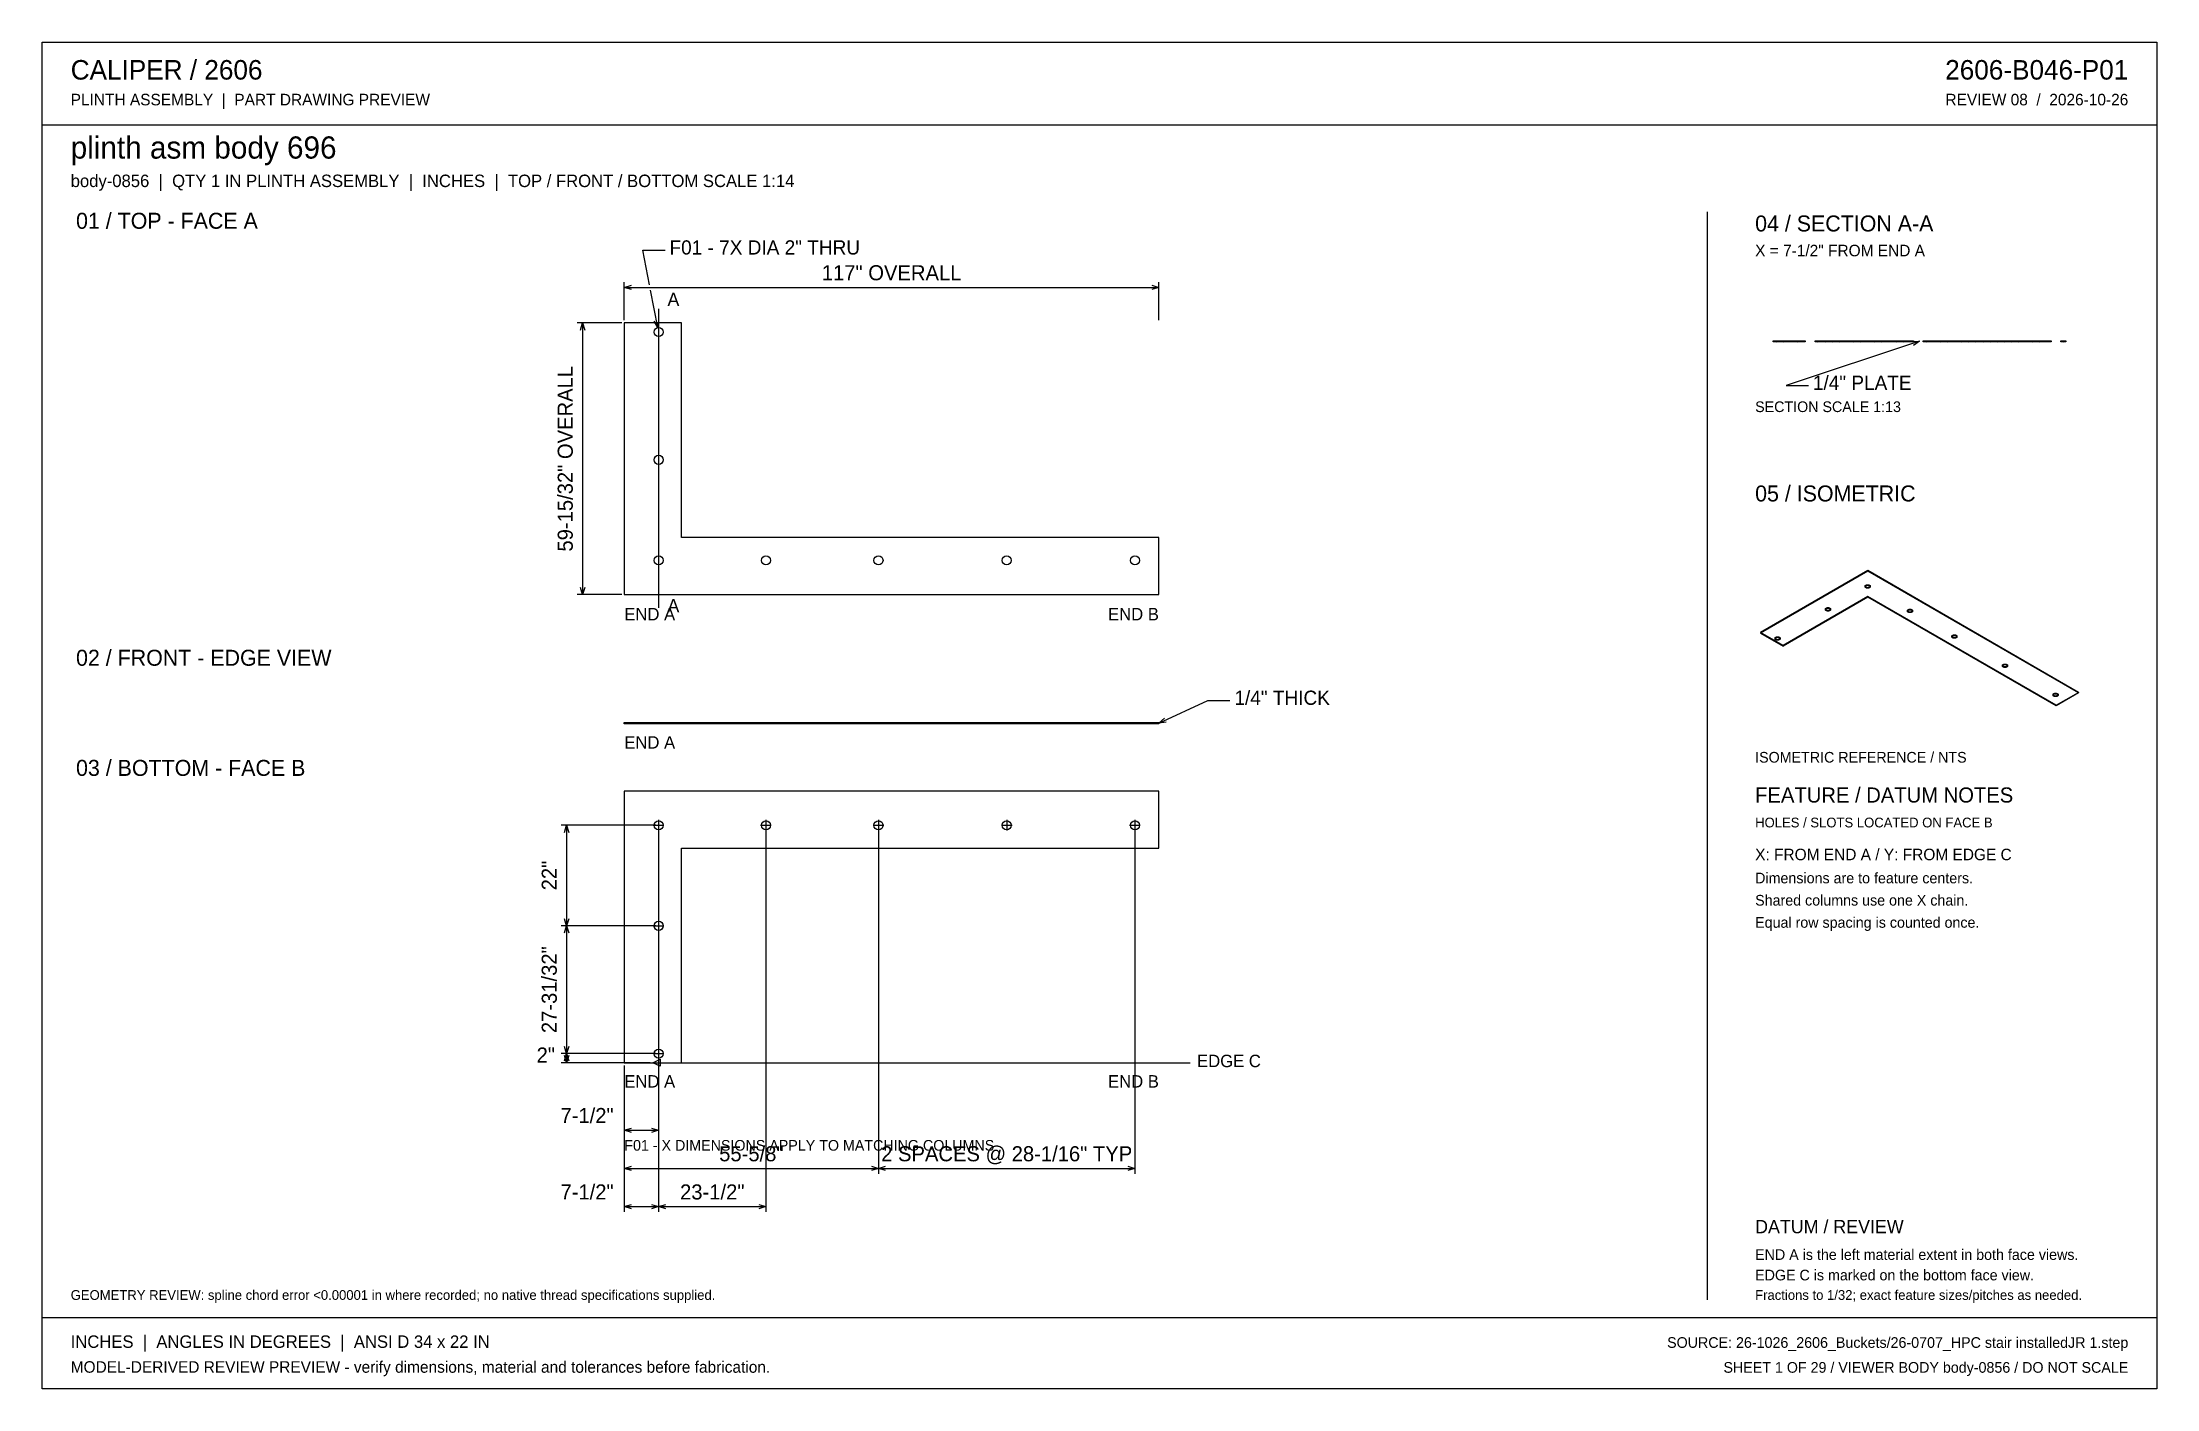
# Model space of a CAD drawing. Header units: inches. Extents: x 7 to 469, y 7 to 301.
import ezdxf
from ezdxf.enums import TextEntityAlignment as Align

# ---------------------------------------------------------------- set-up
doc = ezdxf.new("R2010")
doc.units = ezdxf.units.IN
doc.header["$MEASUREMENT"] = 0

msp = doc.modelspace()

# ---------------------------------------------------------------- texts
at = {"layer": 'ANNOTATION'}
for s, height, p in [('CALIPER / 2606', 4.2778, (12.83, 293.22)), ('PLINTH ASSEMBLY  |  PART DRAWING PREVIEW', 2.5278, (12.83, 287.58)), ('plinth asm body 696', 4.8611, (12.83, 275.92)), ('body-0856  |  QTY 1 IN PLINTH ASSEMBLY  |  INCHES  |  TOP / FRONT / BOTTOM SCALE 1:14', 2.7222, (12.83, 269.69)), ('01 / TOP - FACE A', 3.5, (14, 260.56)), ('04 / SECTION A-A', 3.5, (381.5, 259.97)), ('F01 - 7X DIA 2" THRU', 3.1111, (143.89, 254.92)), ('X = 7-1/2" FROM END A', 2.5278, (381.5, 254.53)), ('A', 2.92, (143.44, 243.64)), ('1/4" PLATE', 3.111, (394.14, 225.29)), ('SECTION SCALE 1:13', 2.3333, (381.5, 220.43)), ('05 / ISOMETRIC', 3.5, (381.5, 200.86)), ('END A', 2.722, (134, 174.83)), ('A', 2.92, (143.44, 176.58)), ('02 / FRONT - EDGE VIEW', 3.5, (14, 164.89)), ('1/4" THICK', 3.111, (267.53, 156.33)), ('END A', 2.722, (134, 146.75)), ('03 / BOTTOM - FACE B', 3.5, (14, 140.78)), ('ISOMETRIC REFERENCE / NTS', 2.3333, (381.5, 143.69)), ('FEATURE / DATUM NOTES', 3.3056, (381.5, 134.94)), ('HOLES / SLOTS LOCATED ON FACE B', 2.1389, (381.5, 129.5)), ('X: FROM END A / Y: FROM EDGE C', 2.5278, (381.5, 122.31)), ('Dimensions are to feature centers.', 2.3333, (381.5, 117.25)), ('Shared columns use one X chain.', 2.3333, (381.5, 112.39)), ('Equal row spacing is counted once.', 2.3333, (381.5, 107.53)), ('EDGE C', 2.722, (259.36, 77.01)), ('END A', 2.722, (134, 72.54)), ('F01 - X DIMENSIONS APPLY TO MATCHING COLUMNS', 2.3333, (134, 58.73)), ('DATUM / REVIEW', 2.9167, (381.5, 40.64)), ('END A is the left material extent in both face views.', 2.3333, (381.5, 34.81)), ('EDGE C is marked on the bottom face view.', 2.3333, (381.5, 30.33)), ('GEOMETRY REVIEW: spline chord error <0.00001 in where recorded; no native thread specifications supplied.', 2.13889, (12.83, 26.06)), ('Fractions to 1/32; exact feature sizes/pitches as needed.', 2.1389, (381.5, 26.06)), ('INCHES  |  ANGLES IN DEGREES  |  ANSI D 34 x 22 IN', 2.7222, (12.83, 15.56)), ('MODEL-DERIVED REVIEW PREVIEW - verify dimensions, material and tolerances before fabrication.', 2.5278, (12.83, 10.11))]:
    msp.add_text(s, height=height, dxfattribs=at).set_placement(p)
for s, height, p in [('2606-B046-P01', 4.2778, (463.17, 293.22)), ('REVIEW 08  /  2026-10-26', 2.5278, (463.17, 287.58)), ('END B', 2.722, (251, 174.83)), ('2"', 3.306, (118.83, 78.01)), ('END B', 2.722, (251, 72.54)), ('7-1/2"', 3.306, (131.67, 64.76)), ('7-1/2"', 3.306, (131.67, 48.04)), ('SOURCE: 26-1026_2606_Buckets/26-0707_HPC stair installedJR 1.step', 2.3333, (463.17, 15.56)), ('SHEET 1 OF 29 / VIEWER BODY body-0856 / DO NOT SCALE', 2.3333, (463.17, 10.11))]:
    msp.add_text(s, height=height, dxfattribs=at).set_placement(p, align=Align.RIGHT)
for s, height, p in [('117" OVERALL', 3.3056, (192.5, 249.28)), ('55-5/8"', 3.306, (161.81, 56.4)), ('2 SPACES @ 28-1/16" TYP', 3.3056, (217.69, 56.4)), ('23-1/2"', 3.306, (153.25, 48.04))]:
    msp.add_text(s, height=height, dxfattribs=at).set_placement(p, align=Align.CENTER)
for s, height, p in [('59-15/32" OVERALL', 3.3056, (122.72, 210.21)), ('22"', 3.306, (119.22, 118.96)), ('27-31/32"', 3.306, (119.22, 93.97))]:
    msp.add_text(s, height=height, rotation=90, dxfattribs=at).set_placement(p, align=Align.CENTER)

# ---------------------------------------------------------------- linework, layer by layer
at = {"layer": 'ANNOTATION'}
for p, q in [((139.51, 248.3), (138.06, 255.89)), ((138.06, 255.89), (142.92, 255.89)), ((134, 240.53), (134, 248.89)), ((134, 247.72), (135.56, 248.21)), ((134, 247.72), (251, 247.72)), ((135.56, 247.24), (134, 247.72)), ((141.31, 238.93), (139.73, 247.15)), ((249.44, 248.21), (251, 247.72)), ((251, 247.72), (249.44, 247.24)), ((251, 240.53), (251, 248.89)), ((141.5, 243.06), (141.5, 177.55)), ((133.42, 239.94), (123.69, 239.94)), ((124.38, 238.39), (124.86, 239.94)), ((124.86, 239.94), (124.86, 180.47)), ((124.86, 239.94), (125.35, 238.39)), ((141.31, 238.93), (140.54, 240.36)), ((141.5, 240.55), (141.31, 238.93)), ((417.47, 235.92), (388.31, 226.26)), ((415.84, 235.89), (417.47, 235.92)), ((417.47, 235.92), (416.15, 234.97)), ((388.31, 226.26), (393.17, 226.26)), ((124.86, 180.47), (124.38, 182.02)), ((125.35, 182.02), (124.86, 180.47)), ((133.42, 180.47), (123.69, 180.47)), ((251, 152.32), (261.69, 157.31)), ((251, 152.32), (252.2, 153.42)), ((261.69, 157.31), (266.56, 157.31)), ((252.62, 152.54), (251, 152.32)), ((140.92, 129.96), (120.19, 129.96)), ((120.88, 128.41), (121.36, 129.96)), ((121.36, 129.96), (121.36, 107.96)), ((121.36, 129.96), (121.85, 128.41)), ((140.33, 129.96), (142.67, 129.96)), ((141.5, 131.13), (141.5, 128.79)), ((163.83, 129.96), (166.17, 129.96)), ((165, 131.13), (165, 128.79)), ((188.46, 129.96), (190.79, 129.96)), ((189.62, 131.13), (189.62, 128.79)), ((216.52, 129.96), (218.85, 129.96)), ((217.69, 131.13), (217.69, 128.79)), ((244.58, 129.96), (246.92, 129.96)), ((245.75, 131.13), (245.75, 128.79)), ((141.5, 129.38), (141.5, 45.32)), ((141.5, 129.38), (141.5, 45.32)), ((165, 129.38), (165, 45.32)), ((189.62, 129.38), (189.62, 53.68)), ((189.62, 129.38), (189.62, 53.68)), ((245.75, 129.38), (245.75, 53.68)), ((140.92, 107.96), (120.19, 107.96)), ((140.92, 107.96), (120.19, 107.96)), ((121.36, 107.96), (120.88, 109.52)), ((120.88, 106.41), (121.36, 107.96)), ((121.85, 109.52), (121.36, 107.96)), ((121.36, 107.96), (121.36, 79.98)), ((121.36, 107.96), (121.85, 106.41)), ((140.33, 107.96), (142.67, 107.96)), ((141.5, 109.13), (141.5, 106.79)), ((140.92, 79.98), (120.19, 79.98)), ((140.92, 79.98), (120.19, 79.98)), ((121.36, 79.98), (120.88, 81.54)), ((120.88, 78.43), (121.36, 79.98)), ((121.36, 77.98), (120.88, 79.54)), ((121.85, 81.54), (121.36, 79.98)), ((121.36, 79.98), (121.36, 77.98)), ((121.36, 79.98), (121.85, 78.43)), ((121.85, 79.54), (121.36, 77.98)), ((140.25, 77.98), (141.81, 78.76)), ((140.33, 79.98), (142.67, 79.98)), ((141.5, 81.15), (141.5, 78.82)), ((141.5, 79.4), (141.5, 62.04)), ((141.81, 78.76), (141.81, 77.21)), ((139.67, 77.98), (120.19, 77.98)), ((134, 77.4), (134, 62.04)), ((134, 77.4), (134, 53.68)), ((134, 77.4), (134, 45.32)), ((140.25, 77.98), (257.81, 77.98)), ((141.81, 77.21), (140.25, 77.98)), ((134, 63.21), (135.56, 63.69)), ((134, 63.21), (141.5, 63.21)), ((135.56, 62.72), (134, 63.21)), ((139.94, 63.69), (141.5, 63.21)), ((141.5, 63.21), (139.94, 62.72)), ((134, 54.84), (135.56, 55.33)), ((134, 54.84), (189.62, 54.84)), ((135.56, 54.36), (134, 54.84)), ((188.07, 55.33), (189.62, 54.84)), ((189.62, 54.84), (188.07, 54.36)), ((189.62, 54.84), (191.18, 55.33)), ((189.62, 54.84), (245.75, 54.84)), ((191.18, 54.36), (189.62, 54.84)), ((244.19, 55.33), (245.75, 54.84)), ((245.75, 54.84), (244.19, 54.36)), ((134, 46.48), (135.56, 46.97)), ((134, 46.48), (141.5, 46.48)), ((135.56, 46), (134, 46.48)), ((139.94, 46.97), (141.5, 46.48)), ((141.5, 46.48), (139.94, 46)), ((141.5, 46.48), (143.06, 46.97)), ((141.5, 46.48), (165, 46.48)), ((143.06, 46), (141.5, 46.48)), ((163.44, 46.97), (165, 46.48)), ((165, 46.48), (163.44, 46))]:
    msp.add_line(p, q, dxfattribs=at)
at = {"layer": 'OUTLINE'}
for p, q in [((6.61, 301.39), (469.39, 301.39)), ((6.61, 6.61), (6.61, 301.39)), ((469.39, 301.39), (469.39, 6.61)), ((6.61, 283.31), (469.39, 283.31)), ((371, 264.25), (371, 26.06)), ((146.5, 239.94), (134, 239.94)), ((134, 239.94), (134, 180.47)), ((146.5, 192.97), (146.5, 239.94)), ((385.45, 236.06), (392.45, 236.06)), ((385.45, 235.79), (385.45, 236.06)), ((386.03, 235.79), (386.3, 236.06)), ((387.58, 235.79), (387.85, 236.06)), ((389.14, 235.79), (389.41, 236.06)), ((390.7, 235.79), (390.97, 236.06)), ((392.25, 235.79), (392.45, 236.06)), ((392.45, 236.06), (392.45, 235.79)), ((394.6, 236.06), (416.14, 236.06)), ((394.6, 235.79), (394.6, 236.06)), ((395.18, 235.79), (395.45, 236.06)), ((396.74, 235.79), (397.01, 236.06)), ((398.29, 235.79), (398.56, 236.06)), ((399.85, 235.79), (400.12, 236.06)), ((401.41, 235.79), (401.67, 236.06)), ((402.96, 235.79), (403.23, 236.06)), ((404.52, 235.79), (404.79, 236.06)), ((406.07, 235.79), (406.34, 236.06)), ((407.63, 235.79), (407.9, 236.06)), ((409.18, 235.79), (409.45, 236.06)), ((410.74, 235.79), (411.01, 236.06)), ((412.29, 235.79), (412.56, 236.06)), ((413.85, 235.79), (414.12, 236.06)), ((415.41, 235.79), (415.67, 236.06)), ((416.14, 236.06), (416.14, 235.79)), ((418.29, 236.06), (446.27, 236.06)), ((418.29, 235.79), (418.29, 236.06)), ((418.88, 235.79), (419.14, 236.06)), ((420.43, 235.79), (420.7, 236.06)), ((421.99, 235.79), (422.26, 236.06)), ((423.54, 235.79), (423.81, 236.06)), ((425.1, 235.79), (425.37, 236.06)), ((426.65, 235.79), (426.92, 236.06)), ((428.21, 235.79), (428.48, 236.06)), ((429.76, 235.79), (430.03, 236.06)), ((431.32, 235.79), (431.59, 236.06)), ((432.88, 235.79), (433.14, 236.06)), ((434.43, 235.79), (434.7, 236.06)), ((435.99, 235.79), (436.26, 236.06)), ((437.54, 235.79), (437.81, 236.06)), ((439.1, 235.79), (439.37, 236.06)), ((440.65, 235.79), (440.92, 236.06)), ((442.21, 235.79), (442.48, 236.06)), ((443.76, 235.79), (444.03, 236.06)), ((445.32, 235.79), (445.59, 236.06)), ((446.27, 236.06), (446.27, 235.79)), ((448.42, 236.06), (449.5, 236.06)), ((448.42, 235.79), (448.42, 236.06)), ((449, 235.79), (449.27, 236.06)), ((449.5, 236.06), (449.5, 235.79)), ((392.45, 235.79), (385.45, 235.79)), ((416.14, 235.79), (394.6, 235.79)), ((446.27, 235.79), (418.29, 235.79)), ((449.5, 235.79), (448.42, 235.79)), ((251, 192.97), (146.5, 192.97)), ((251, 180.47), (251, 192.97)), ((406.13, 185.72), (382.67, 172.17)), ((406.13, 185.61), (382.67, 172.06)), ((406.13, 185.61), (406.13, 185.72)), ((452.28, 159.07), (406.13, 185.72)), ((452.28, 158.96), (406.13, 185.61)), ((405.57, 182.34), (405.58, 182.35)), ((405.57, 182.32), (405.57, 182.34)), ((405.57, 182.3), (405.57, 182.32)), ((405.57, 182.29), (405.57, 182.3)), ((405.57, 182.27), (405.57, 182.29)), ((405.58, 182.26), (405.57, 182.27)), ((405.57, 182.22), (405.58, 182.24)), ((405.57, 182.21), (405.57, 182.22)), ((405.57, 182.19), (405.57, 182.21)), ((405.57, 182.17), (405.57, 182.19)), ((405.57, 182.16), (405.57, 182.17)), ((405.58, 182.14), (405.57, 182.16)), ((405.58, 182.37), (405.59, 182.38)), ((405.58, 182.35), (405.58, 182.37)), ((405.58, 182.25), (405.59, 182.27)), ((405.58, 182.24), (405.58, 182.26)), ((405.58, 182.24), (405.58, 182.25)), ((405.59, 182.23), (405.58, 182.24)), ((405.58, 182.13), (405.58, 182.14)), ((405.59, 182.11), (405.58, 182.13)), ((405.59, 182.4), (405.6, 182.41)), ((405.59, 182.38), (405.59, 182.4)), ((405.59, 182.28), (405.6, 182.3)), ((405.59, 182.27), (405.59, 182.28)), ((405.59, 182.21), (405.59, 182.23)), ((405.6, 182.2), (405.59, 182.21)), ((405.59, 182.1), (405.59, 182.11)), ((405.6, 182.08), (405.59, 182.1)), ((405.6, 182.41), (405.61, 182.43)), ((405.6, 182.3), (405.61, 182.31)), ((405.61, 182.18), (405.6, 182.2)), ((405.61, 182.07), (405.6, 182.08)), ((405.61, 182.43), (405.62, 182.44)), ((405.61, 182.31), (405.62, 182.33)), ((405.62, 182.17), (405.61, 182.18)), ((405.62, 182.05), (405.61, 182.07)), ((405.62, 182.44), (405.64, 182.46)), ((405.62, 182.33), (405.64, 182.34)), ((405.64, 182.15), (405.62, 182.17)), ((405.64, 182.04), (405.62, 182.05)), ((405.64, 182.46), (405.65, 182.47)), ((405.64, 182.34), (405.65, 182.36)), ((405.65, 182.14), (405.64, 182.15)), ((405.65, 182.02), (405.64, 182.04)), ((405.65, 182.47), (405.66, 182.48)), ((405.65, 182.36), (405.66, 182.37)), ((405.66, 182.12), (405.65, 182.14)), ((405.66, 182.01), (405.65, 182.02)), ((405.66, 182.48), (405.68, 182.5)), ((405.66, 182.37), (405.68, 182.38)), ((405.68, 182.11), (405.66, 182.12)), ((405.68, 182), (405.66, 182.01)), ((405.68, 182.5), (405.7, 182.51)), ((405.68, 182.38), (405.7, 182.39)), ((405.7, 182.1), (405.68, 182.11)), ((405.7, 181.99), (405.68, 182)), ((405.7, 182.51), (405.71, 182.52)), ((405.7, 182.39), (405.71, 182.41)), ((405.71, 182.09), (405.7, 182.1)), ((405.71, 181.97), (405.7, 181.99)), ((405.71, 182.52), (405.73, 182.53)), ((405.71, 182.41), (405.73, 182.42)), ((405.73, 182.08), (405.71, 182.09)), ((405.73, 181.96), (405.71, 181.97)), ((405.73, 182.53), (405.75, 182.54)), ((405.73, 182.42), (405.75, 182.43)), ((405.75, 182.07), (405.73, 182.08)), ((405.73, 181.96), (405.73, 182.08)), ((405.75, 181.95), (405.73, 181.96)), ((405.75, 182.54), (405.77, 182.55)), ((405.75, 182.43), (405.77, 182.44)), ((405.77, 182.05), (405.75, 182.07)), ((405.77, 181.94), (405.75, 181.95)), ((405.77, 182.55), (405.8, 182.56)), ((405.77, 182.44), (405.8, 182.45)), ((405.8, 182.05), (405.77, 182.05)), ((405.8, 181.93), (405.77, 181.94)), ((405.8, 182.56), (405.82, 182.57)), ((405.8, 182.45), (405.82, 182.46)), ((405.82, 182.04), (405.8, 182.05)), ((405.82, 181.92), (405.8, 181.93)), ((405.82, 182.57), (405.84, 182.58)), ((405.82, 182.46), (405.84, 182.47)), ((405.84, 182.03), (405.82, 182.04)), ((405.84, 181.91), (405.82, 181.92)), ((405.84, 182.58), (405.86, 182.59)), ((405.84, 182.47), (405.86, 182.47)), ((405.86, 182.02), (405.84, 182.03)), ((405.86, 181.91), (405.84, 181.91)), ((405.86, 182.59), (405.89, 182.59)), ((405.86, 182.47), (405.89, 182.48)), ((405.89, 182.01), (405.86, 182.02)), ((405.89, 181.9), (405.86, 181.91)), ((405.89, 182.59), (405.91, 182.6)), ((405.89, 182.48), (405.91, 182.49)), ((405.91, 182.01), (405.89, 182.01)), ((405.91, 181.89), (405.89, 181.9)), ((405.91, 182.6), (405.94, 182.61)), ((405.91, 182.49), (405.94, 182.49)), ((405.94, 182), (405.91, 182.01)), ((405.94, 181.89), (405.91, 181.89)), ((405.94, 182.61), (405.97, 182.61)), ((405.94, 182.49), (405.97, 182.5)), ((405.97, 182), (405.94, 182)), ((405.97, 181.88), (405.94, 181.89)), ((405.97, 182.61), (405.99, 182.62)), ((405.97, 182.5), (405.99, 182.5)), ((405.99, 181.99), (405.97, 182)), ((405.99, 181.88), (405.97, 181.88)), ((405.99, 182.62), (406.02, 182.62)), ((405.99, 182.5), (406.02, 182.51)), ((406.02, 181.99), (405.99, 181.99)), ((406.02, 181.87), (405.99, 181.88)), ((406.02, 182.62), (406.05, 182.62)), ((406.02, 182.51), (406.05, 182.51)), ((406.05, 181.99), (406.02, 181.99)), ((406.05, 181.87), (406.02, 181.87)), ((406.05, 182.62), (406.07, 182.62)), ((406.05, 182.51), (406.07, 182.51)), ((406.07, 181.98), (406.05, 181.99)), ((406.07, 181.87), (406.05, 181.87)), ((406.07, 182.62), (406.1, 182.63)), ((406.07, 182.51), (406.1, 182.51)), ((406.1, 181.98), (406.07, 181.98)), ((406.1, 181.87), (406.07, 181.87)), ((406.1, 182.63), (406.13, 182.63)), ((406.1, 182.51), (406.13, 182.51)), ((406.13, 181.98), (406.1, 181.98)), ((406.13, 181.87), (406.1, 181.87)), ((406.13, 182.63), (406.15, 182.63)), ((406.13, 182.51), (406.15, 182.51)), ((406.15, 181.98), (406.13, 181.98)), ((406.15, 181.87), (406.13, 181.87)), ((406.15, 182.63), (406.18, 182.62)), ((406.15, 182.51), (406.18, 182.51)), ((406.18, 181.98), (406.15, 181.98)), ((406.18, 181.87), (406.15, 181.87)), ((406.18, 182.62), (406.21, 182.62)), ((406.18, 182.51), (406.21, 182.51)), ((406.21, 181.99), (406.18, 181.98)), ((406.21, 181.87), (406.18, 181.87)), ((406.21, 182.62), (406.24, 182.62)), ((406.21, 182.51), (406.24, 182.51)), ((406.24, 181.99), (406.21, 181.99)), ((406.24, 181.87), (406.21, 181.87)), ((406.24, 182.62), (406.26, 182.62)), ((406.24, 182.51), (406.26, 182.5)), ((406.26, 181.99), (406.24, 181.99)), ((406.26, 181.88), (406.24, 181.87)), ((406.26, 182.62), (406.29, 182.61)), ((406.26, 182.5), (406.29, 182.5)), ((406.29, 182), (406.26, 181.99)), ((406.29, 181.88), (406.26, 181.88)), ((406.29, 182.61), (406.32, 182.61)), ((406.29, 182.5), (406.32, 182.49)), ((406.32, 182), (406.29, 182)), ((406.32, 181.89), (406.29, 181.88)), ((406.32, 182.61), (406.34, 182.6)), ((406.32, 182.49), (406.34, 182.49)), ((406.34, 182.01), (406.32, 182)), ((406.34, 181.89), (406.32, 181.89)), ((406.34, 182.6), (406.37, 182.59)), ((406.34, 182.49), (406.37, 182.48)), ((406.37, 182.01), (406.34, 182.01)), ((406.37, 181.9), (406.34, 181.89)), ((406.37, 182.59), (406.39, 182.59)), ((406.37, 182.48), (406.39, 182.47)), ((406.39, 182.02), (406.37, 182.01)), ((406.39, 181.91), (406.37, 181.9)), ((406.39, 182.59), (406.41, 182.58)), ((406.39, 182.47), (406.41, 182.47)), ((406.41, 182.03), (406.39, 182.02)), ((406.41, 181.91), (406.39, 181.91)), ((406.41, 182.58), (406.44, 182.57)), ((406.41, 182.47), (406.44, 182.46)), ((406.44, 182.04), (406.41, 182.03)), ((406.44, 181.92), (406.41, 181.91)), ((406.44, 182.57), (406.46, 182.56)), ((406.44, 182.46), (406.46, 182.45)), ((406.46, 182.05), (406.44, 182.04)), ((406.46, 181.93), (406.44, 181.92)), ((406.46, 182.56), (406.48, 182.55)), ((406.46, 182.45), (406.48, 182.44)), ((406.48, 182.05), (406.46, 182.05)), ((406.48, 181.94), (406.46, 181.93)), ((406.48, 182.55), (406.5, 182.54)), ((406.48, 182.44), (406.5, 182.43)), ((406.5, 182.07), (406.48, 182.05)), ((406.5, 181.95), (406.48, 181.94)), ((406.5, 182.54), (406.52, 182.53)), ((406.5, 182.43), (406.52, 182.42)), ((406.52, 182.08), (406.5, 182.07)), ((406.52, 181.96), (406.5, 181.95)), ((406.52, 182.42), (406.52, 182.53)), ((406.52, 182.53), (406.54, 182.52)), ((406.52, 182.42), (406.54, 182.41)), ((406.54, 182.09), (406.52, 182.08)), ((406.54, 181.97), (406.52, 181.96)), ((406.54, 182.52), (406.56, 182.51)), ((406.54, 182.41), (406.56, 182.39)), ((406.56, 182.1), (406.54, 182.09)), ((406.56, 181.99), (406.54, 181.97)), ((406.56, 182.51), (406.58, 182.5)), ((406.56, 182.39), (406.58, 182.38)), ((406.58, 182.11), (406.56, 182.1)), ((406.58, 182), (406.56, 181.99)), ((406.58, 182.5), (406.59, 182.48)), ((406.58, 182.38), (406.59, 182.37)), ((406.59, 182.12), (406.58, 182.11)), ((406.59, 182.01), (406.58, 182)), ((406.59, 182.48), (406.61, 182.47)), ((406.59, 182.37), (406.61, 182.36)), ((406.61, 182.14), (406.59, 182.12)), ((406.61, 182.02), (406.59, 182.01)), ((406.61, 182.47), (406.62, 182.46)), ((406.61, 182.36), (406.62, 182.34)), ((406.62, 182.15), (406.61, 182.14)), ((406.62, 182.04), (406.61, 182.02)), ((406.62, 182.46), (406.63, 182.44)), ((406.62, 182.34), (406.63, 182.33)), ((406.63, 182.17), (406.62, 182.15)), ((406.63, 182.05), (406.62, 182.04)), ((406.63, 182.44), (406.64, 182.43)), ((406.63, 182.33), (406.64, 182.31)), ((406.64, 182.18), (406.63, 182.17)), ((406.64, 182.07), (406.63, 182.05)), ((406.64, 182.43), (406.65, 182.41)), ((406.64, 182.31), (406.65, 182.3)), ((406.65, 182.2), (406.64, 182.18)), ((406.65, 182.08), (406.64, 182.07)), ((406.65, 182.41), (406.66, 182.4)), ((406.65, 182.3), (406.66, 182.28)), ((406.66, 182.21), (406.65, 182.2)), ((406.66, 182.1), (406.65, 182.08)), ((406.66, 182.4), (406.67, 182.38)), ((406.66, 182.28), (406.67, 182.27)), ((406.67, 182.23), (406.66, 182.21)), ((406.67, 182.11), (406.66, 182.1)), ((406.67, 182.38), (406.67, 182.37)), ((406.67, 182.37), (406.68, 182.35)), ((406.67, 182.27), (406.67, 182.25)), ((406.68, 182.26), (406.67, 182.24)), ((406.67, 182.25), (406.68, 182.24)), ((406.67, 182.24), (406.67, 182.23)), ((406.68, 182.14), (406.67, 182.13)), ((406.67, 182.13), (406.67, 182.11)), ((406.68, 182.35), (406.68, 182.34)), ((406.68, 182.34), (406.68, 182.32)), ((406.68, 182.32), (406.69, 182.3)), ((406.69, 182.3), (406.68, 182.29)), ((406.68, 182.29), (406.68, 182.27)), ((406.68, 182.27), (406.68, 182.26)), ((406.68, 182.24), (406.68, 182.22)), ((406.68, 182.22), (406.68, 182.21)), ((406.68, 182.21), (406.69, 182.19)), ((406.69, 182.19), (406.68, 182.17)), ((406.68, 182.17), (406.68, 182.16)), ((406.68, 182.16), (406.68, 182.14)), ((134, 180.47), (251, 180.47)), ((406.13, 180.03), (387.6, 169.33)), ((406.13, 179.91), (387.6, 169.21)), ((396.89, 177.32), (396.9, 177.34)), ((396.89, 177.31), (396.89, 177.32)), ((396.89, 177.29), (396.89, 177.31)), ((396.89, 177.28), (396.89, 177.29)), ((396.89, 177.26), (396.89, 177.28)), ((396.9, 177.25), (396.89, 177.26)), ((396.89, 177.21), (396.9, 177.23)), ((396.89, 177.2), (396.89, 177.21)), ((396.89, 177.18), (396.89, 177.2)), ((396.89, 177.16), (396.89, 177.18)), ((396.89, 177.15), (396.89, 177.16)), ((396.9, 177.13), (396.89, 177.15)), ((396.9, 177.36), (396.91, 177.37)), ((396.9, 177.34), (396.9, 177.36)), ((396.9, 177.24), (396.91, 177.26)), ((396.9, 177.23), (396.9, 177.25)), ((396.9, 177.23), (396.9, 177.24)), ((396.91, 177.22), (396.9, 177.23)), ((396.9, 177.12), (396.9, 177.13)), ((396.91, 177.1), (396.9, 177.12)), ((396.91, 177.37), (396.92, 177.39)), ((396.91, 177.26), (396.92, 177.27)), ((396.92, 177.2), (396.91, 177.22)), ((396.92, 177.09), (396.91, 177.1)), ((396.92, 177.4), (396.93, 177.42)), ((396.92, 177.39), (396.92, 177.4)), ((396.92, 177.29), (396.93, 177.3)), ((396.92, 177.27), (396.92, 177.29)), ((396.92, 177.18), (396.92, 177.2)), ((396.93, 177.17), (396.92, 177.18)), ((396.92, 177.07), (396.92, 177.09)), ((396.93, 177.06), (396.92, 177.07)), ((396.93, 177.42), (396.95, 177.43)), ((396.93, 177.3), (396.95, 177.32)), ((396.95, 177.16), (396.93, 177.17)), ((396.95, 177.04), (396.93, 177.06)), ((396.95, 177.43), (396.96, 177.45)), ((396.95, 177.32), (396.96, 177.33)), ((396.96, 177.14), (396.95, 177.16)), ((396.96, 177.03), (396.95, 177.04)), ((396.96, 177.45), (396.97, 177.46)), ((396.96, 177.33), (396.97, 177.35)), ((396.97, 177.13), (396.96, 177.14)), ((396.97, 177.01), (396.96, 177.03)), ((396.97, 177.46), (396.99, 177.47)), ((396.97, 177.35), (396.99, 177.36)), ((396.99, 177.11), (396.97, 177.13)), ((396.99, 177), (396.97, 177.01)), ((396.99, 177.47), (397, 177.49)), ((396.99, 177.36), (397, 177.37)), ((397, 177.1), (396.99, 177.11)), ((397, 176.99), (396.99, 177)), ((397, 177.49), (397.02, 177.5)), ((397, 177.37), (397.02, 177.38)), ((397.02, 177.09), (397, 177.1)), ((397.02, 176.98), (397, 176.99)), ((397.02, 177.5), (397.04, 177.51)), ((397.02, 177.38), (397.04, 177.4)), ((397.04, 177.08), (397.02, 177.09)), ((397.04, 176.96), (397.02, 176.98)), ((397.04, 177.51), (397.06, 177.52)), ((397.04, 177.4), (397.06, 177.41)), ((397.06, 177.07), (397.04, 177.08)), ((397.06, 176.95), (397.04, 176.96)), ((397.06, 177.52), (397.07, 177.53)), ((397.06, 177.41), (397.07, 177.42)), ((397.07, 177.05), (397.06, 177.07)), ((397.06, 176.95), (397.06, 177.07)), ((397.07, 176.94), (397.06, 176.95)), ((397.07, 177.53), (397.1, 177.54)), ((397.07, 177.42), (397.1, 177.43)), ((397.1, 177.04), (397.07, 177.05)), ((397.1, 176.93), (397.07, 176.94)), ((397.1, 177.54), (397.12, 177.55)), ((397.1, 177.43), (397.12, 177.44)), ((397.12, 177.03), (397.1, 177.04)), ((397.12, 176.92), (397.1, 176.93)), ((397.12, 177.55), (397.14, 177.56)), ((397.12, 177.44), (397.14, 177.45)), ((397.14, 177.03), (397.12, 177.03)), ((397.14, 176.91), (397.12, 176.92)), ((397.14, 177.56), (397.16, 177.57)), ((397.14, 177.45), (397.16, 177.46)), ((397.16, 177.02), (397.14, 177.03)), ((397.16, 176.9), (397.14, 176.91)), ((397.16, 177.57), (397.19, 177.58)), ((397.16, 177.46), (397.19, 177.46)), ((397.19, 177.01), (397.16, 177.02)), ((397.19, 176.9), (397.16, 176.9)), ((397.19, 177.58), (397.21, 177.58)), ((397.19, 177.46), (397.21, 177.47)), ((397.21, 177), (397.19, 177.01)), ((397.21, 176.89), (397.19, 176.9)), ((397.21, 177.58), (397.24, 177.59)), ((397.21, 177.47), (397.24, 177.48)), ((397.24, 177), (397.21, 177)), ((397.24, 176.88), (397.21, 176.89)), ((397.24, 177.59), (397.26, 177.6)), ((397.24, 177.48), (397.26, 177.48)), ((397.26, 176.99), (397.24, 177)), ((397.26, 176.88), (397.24, 176.88)), ((397.26, 177.6), (397.29, 177.6)), ((397.26, 177.48), (397.29, 177.49)), ((397.29, 176.99), (397.26, 176.99)), ((397.29, 176.87), (397.26, 176.88)), ((397.29, 177.6), (397.31, 177.61)), ((397.29, 177.49), (397.31, 177.49)), ((397.31, 176.98), (397.29, 176.99)), ((397.31, 176.87), (397.29, 176.87)), ((397.31, 177.61), (397.34, 177.61)), ((397.31, 177.49), (397.34, 177.5)), ((397.34, 176.98), (397.31, 176.98)), ((397.34, 176.86), (397.31, 176.87)), ((397.34, 177.61), (397.37, 177.61)), ((397.34, 177.5), (397.37, 177.5)), ((397.37, 176.97), (397.34, 176.98)), ((397.37, 176.86), (397.34, 176.86)), ((397.37, 177.61), (397.39, 177.61)), ((397.37, 177.5), (397.39, 177.5)), ((397.39, 176.97), (397.37, 176.97)), ((397.39, 176.86), (397.37, 176.86)), ((397.39, 177.61), (397.42, 177.62)), ((397.39, 177.5), (397.42, 177.5)), ((397.42, 176.97), (397.39, 176.97)), ((397.42, 176.86), (397.39, 176.86)), ((397.42, 177.62), (397.45, 177.62)), ((397.42, 177.5), (397.45, 177.5)), ((397.45, 176.97), (397.42, 176.97)), ((397.45, 176.86), (397.42, 176.86)), ((397.45, 177.62), (397.48, 177.62)), ((397.45, 177.5), (397.48, 177.5)), ((397.48, 176.97), (397.45, 176.97)), ((397.48, 176.86), (397.45, 176.86)), ((397.48, 177.62), (397.5, 177.61)), ((397.48, 177.5), (397.5, 177.5)), ((397.5, 176.97), (397.48, 176.97)), ((397.5, 176.86), (397.48, 176.86)), ((397.5, 177.61), (397.53, 177.61)), ((397.5, 177.5), (397.53, 177.5)), ((397.53, 176.97), (397.5, 176.97)), ((397.53, 176.86), (397.5, 176.86)), ((397.53, 177.61), (397.56, 177.61)), ((397.53, 177.5), (397.56, 177.5)), ((397.56, 176.98), (397.53, 176.97)), ((397.56, 176.86), (397.53, 176.86)), ((397.56, 177.61), (397.58, 177.61)), ((397.56, 177.5), (397.58, 177.49)), ((397.58, 176.98), (397.56, 176.98)), ((397.58, 176.87), (397.56, 176.86)), ((397.58, 177.61), (397.61, 177.6)), ((397.58, 177.49), (397.61, 177.49)), ((397.61, 176.99), (397.58, 176.98)), ((397.61, 176.87), (397.58, 176.87)), ((397.61, 177.6), (397.64, 177.6)), ((397.61, 177.49), (397.64, 177.48)), ((397.64, 176.99), (397.61, 176.99)), ((397.64, 176.88), (397.61, 176.87)), ((397.64, 177.6), (397.66, 177.59)), ((397.64, 177.48), (397.66, 177.48)), ((397.66, 177), (397.64, 176.99)), ((397.66, 176.88), (397.64, 176.88)), ((397.66, 177.59), (397.69, 177.58)), ((397.66, 177.48), (397.69, 177.47)), ((397.69, 177), (397.66, 177)), ((397.69, 176.89), (397.66, 176.88)), ((397.69, 177.58), (397.71, 177.58)), ((397.69, 177.47), (397.71, 177.46)), ((397.71, 177.01), (397.69, 177)), ((397.71, 176.9), (397.69, 176.89)), ((397.71, 177.58), (397.74, 177.57)), ((397.71, 177.46), (397.74, 177.46)), ((397.74, 177.02), (397.71, 177.01)), ((397.74, 176.9), (397.71, 176.9)), ((397.74, 177.57), (397.76, 177.56)), ((397.74, 177.46), (397.76, 177.45)), ((397.76, 177.03), (397.74, 177.02)), ((397.76, 176.91), (397.74, 176.9)), ((397.76, 177.56), (397.78, 177.55)), ((397.76, 177.45), (397.78, 177.44)), ((397.78, 177.03), (397.76, 177.03)), ((397.78, 176.92), (397.76, 176.91)), ((397.78, 177.55), (397.8, 177.54)), ((397.78, 177.44), (397.8, 177.43)), ((397.8, 177.04), (397.78, 177.03)), ((397.8, 176.93), (397.78, 176.92)), ((397.8, 177.54), (397.82, 177.53)), ((397.8, 177.43), (397.82, 177.42)), ((397.82, 177.05), (397.8, 177.04)), ((397.82, 176.94), (397.8, 176.93)), ((397.82, 177.53), (397.84, 177.52)), ((397.82, 177.42), (397.84, 177.41)), ((397.84, 177.07), (397.82, 177.05)), ((397.84, 176.95), (397.82, 176.94)), ((397.84, 177.52), (397.86, 177.51)), ((397.84, 177.41), (397.84, 177.52)), ((397.84, 177.41), (397.86, 177.4)), ((397.86, 177.08), (397.84, 177.07)), ((397.86, 176.96), (397.84, 176.95)), ((397.86, 177.51), (397.88, 177.5)), ((397.86, 177.4), (397.88, 177.38)), ((397.88, 177.09), (397.86, 177.08)), ((397.88, 176.98), (397.86, 176.96)), ((397.88, 177.5), (397.9, 177.49)), ((397.88, 177.38), (397.9, 177.37)), ((397.9, 177.1), (397.88, 177.09)), ((397.9, 176.99), (397.88, 176.98)), ((397.9, 177.49), (397.91, 177.47)), ((397.9, 177.37), (397.91, 177.36)), ((397.91, 177.11), (397.9, 177.1)), ((397.91, 177), (397.9, 176.99)), ((397.91, 177.47), (397.93, 177.46)), ((397.91, 177.36), (397.93, 177.35)), ((397.93, 177.13), (397.91, 177.11)), ((397.93, 177.01), (397.91, 177)), ((397.93, 177.46), (397.94, 177.45)), ((397.93, 177.35), (397.94, 177.33)), ((397.94, 177.14), (397.93, 177.13)), ((397.94, 177.03), (397.93, 177.01)), ((397.94, 177.45), (397.95, 177.43)), ((397.94, 177.33), (397.95, 177.32)), ((397.95, 177.16), (397.94, 177.14)), ((397.95, 177.04), (397.94, 177.03)), ((397.95, 177.43), (397.96, 177.42)), ((397.95, 177.32), (397.96, 177.3)), ((397.96, 177.17), (397.95, 177.16)), ((397.96, 177.06), (397.95, 177.04)), ((397.96, 177.42), (397.97, 177.4)), ((397.96, 177.3), (397.97, 177.29)), ((397.97, 177.18), (397.96, 177.17)), ((397.97, 177.07), (397.96, 177.06)), ((397.97, 177.4), (397.98, 177.39)), ((397.97, 177.29), (397.98, 177.27)), ((397.98, 177.2), (397.97, 177.18)), ((397.98, 177.09), (397.97, 177.07)), ((397.98, 177.39), (397.99, 177.37)), ((397.98, 177.27), (397.99, 177.26)), ((397.99, 177.22), (397.98, 177.2)), ((397.99, 177.1), (397.98, 177.09)), ((397.99, 177.37), (398, 177.36)), ((397.99, 177.26), (398, 177.24)), ((398, 177.23), (397.99, 177.22)), ((398, 177.12), (397.99, 177.1)), ((398, 177.36), (398, 177.34)), ((398, 177.34), (398, 177.32)), ((398, 177.32), (398.01, 177.31)), ((398.01, 177.28), (398, 177.26)), ((398, 177.26), (398, 177.25)), ((398, 177.25), (398, 177.23)), ((398, 177.24), (398, 177.23)), ((398, 177.23), (398, 177.21)), ((398, 177.21), (398.01, 177.2)), ((398.01, 177.16), (398, 177.15)), ((398, 177.15), (398, 177.13)), ((398, 177.13), (398, 177.12)), ((398.01, 177.31), (398.01, 177.29)), ((398.01, 177.29), (398.01, 177.28)), ((398.01, 177.2), (398.01, 177.18)), ((398.01, 177.18), (398.01, 177.16)), ((406.13, 180.03), (406.13, 179.91)), ((447.35, 156.23), (406.13, 180.03)), ((447.35, 156.11), (406.13, 179.91)), ((414.84, 176.98), (414.85, 177)), ((414.84, 176.97), (414.84, 176.98)), ((414.84, 176.95), (414.84, 176.97)), ((414.84, 176.94), (414.84, 176.95)), ((414.84, 176.92), (414.84, 176.94)), ((414.85, 176.9), (414.84, 176.92)), ((414.84, 176.87), (414.85, 176.89)), ((414.84, 176.85), (414.84, 176.87)), ((414.84, 176.84), (414.84, 176.85)), ((414.84, 176.82), (414.84, 176.84)), ((414.84, 176.81), (414.84, 176.82)), ((414.85, 176.79), (414.84, 176.81)), ((414.85, 177.01), (414.86, 177.03)), ((414.85, 177), (414.85, 177.01)), ((414.85, 176.9), (414.86, 176.92)), ((414.85, 176.89), (414.85, 176.9)), ((414.85, 176.89), (414.85, 176.9)), ((414.86, 176.87), (414.85, 176.89)), ((414.85, 176.78), (414.85, 176.79)), ((414.86, 176.76), (414.85, 176.78)), ((414.86, 177.05), (414.87, 177.06)), ((414.86, 177.03), (414.86, 177.05)), ((414.86, 176.93), (414.87, 176.95)), ((414.86, 176.92), (414.86, 176.93)), ((414.86, 176.86), (414.86, 176.87)), ((414.87, 176.84), (414.86, 176.86)), ((414.86, 176.74), (414.86, 176.76)), ((414.87, 176.73), (414.86, 176.74)), ((414.87, 177.06), (414.88, 177.08)), ((414.87, 176.95), (414.88, 176.96)), ((414.88, 176.83), (414.87, 176.84)), ((414.88, 176.71), (414.87, 176.73)), ((414.88, 177.08), (414.89, 177.09)), ((414.88, 176.96), (414.89, 176.98)), ((414.89, 176.81), (414.88, 176.83)), ((414.89, 176.7), (414.88, 176.71)), ((414.89, 177.09), (414.9, 177.1)), ((414.89, 176.98), (414.9, 176.99)), ((414.9, 176.8), (414.89, 176.81)), ((414.9, 176.69), (414.89, 176.7)), ((414.9, 177.1), (414.92, 177.12)), ((414.9, 176.99), (414.92, 177)), ((414.92, 176.79), (414.9, 176.8)), ((414.92, 176.67), (414.9, 176.69)), ((414.92, 177.12), (414.93, 177.13)), ((414.92, 177), (414.93, 177.02)), ((414.93, 176.77), (414.92, 176.79)), ((414.93, 176.66), (414.92, 176.67)), ((414.93, 177.13), (414.95, 177.14)), ((414.93, 177.02), (414.95, 177.03)), ((414.95, 176.76), (414.93, 176.77)), ((414.95, 176.65), (414.93, 176.66)), ((414.95, 177.14), (414.97, 177.16)), ((414.95, 177.03), (414.97, 177.04)), ((414.97, 176.75), (414.95, 176.76)), ((414.97, 176.63), (414.95, 176.65)), ((414.97, 177.16), (414.98, 177.17)), ((414.97, 177.04), (414.98, 177.05)), ((414.98, 176.74), (414.97, 176.75)), ((414.98, 176.62), (414.97, 176.63)), ((414.98, 177.17), (415, 177.18)), ((414.98, 177.05), (415, 177.07)), ((415, 176.72), (414.98, 176.74)), ((415, 176.61), (414.98, 176.62)), ((415, 177.18), (415.02, 177.19)), ((415, 177.07), (415.02, 177.08)), ((415, 176.61), (415, 176.72)), ((415.02, 176.71), (415, 176.72)), ((415.02, 176.6), (415, 176.61)), ((415.02, 177.19), (415.04, 177.2)), ((415.02, 177.08), (415.04, 177.09)), ((415.04, 176.7), (415.02, 176.71)), ((415.04, 176.59), (415.02, 176.6)), ((415.04, 177.2), (415.06, 177.21)), ((415.04, 177.09), (415.06, 177.1)), ((415.06, 176.69), (415.04, 176.7)), ((415.06, 176.58), (415.04, 176.59)), ((415.06, 177.21), (415.09, 177.22)), ((415.06, 177.1), (415.09, 177.11)), ((415.09, 176.68), (415.06, 176.69)), ((415.09, 176.57), (415.06, 176.58)), ((415.09, 177.22), (415.11, 177.23)), ((415.09, 177.11), (415.11, 177.11)), ((415.11, 176.68), (415.09, 176.68)), ((415.11, 176.56), (415.09, 176.57)), ((415.11, 177.23), (415.13, 177.24)), ((415.11, 177.11), (415.13, 177.12)), ((415.13, 176.67), (415.11, 176.68)), ((415.13, 176.55), (415.11, 176.56)), ((415.13, 177.24), (415.16, 177.24)), ((415.13, 177.12), (415.16, 177.13)), ((415.16, 176.66), (415.13, 176.67)), ((415.16, 176.55), (415.13, 176.55)), ((415.16, 177.24), (415.18, 177.25)), ((415.16, 177.13), (415.18, 177.14)), ((415.18, 176.65), (415.16, 176.66)), ((415.18, 176.54), (415.16, 176.55)), ((415.18, 177.25), (415.21, 177.26)), ((415.18, 177.14), (415.21, 177.14)), ((415.21, 176.65), (415.18, 176.65)), ((415.21, 176.53), (415.18, 176.54)), ((415.21, 177.26), (415.23, 177.26)), ((415.21, 177.14), (415.23, 177.15)), ((415.23, 176.64), (415.21, 176.65)), ((415.23, 176.53), (415.21, 176.53)), ((415.23, 177.26), (415.26, 177.26)), ((415.23, 177.15), (415.26, 177.15)), ((415.26, 176.64), (415.23, 176.64)), ((415.26, 176.53), (415.23, 176.53)), ((415.26, 177.26), (415.29, 177.27)), ((415.26, 177.15), (415.29, 177.15)), ((415.29, 176.64), (415.26, 176.64)), ((415.29, 176.52), (415.26, 176.53)), ((415.29, 177.27), (415.32, 177.27)), ((415.29, 177.15), (415.32, 177.16)), ((415.32, 176.63), (415.29, 176.64)), ((415.32, 176.52), (415.29, 176.52)), ((415.32, 177.27), (415.34, 177.27)), ((415.32, 177.16), (415.34, 177.16)), ((415.34, 176.63), (415.32, 176.63)), ((415.34, 176.52), (415.32, 176.52)), ((415.34, 177.27), (415.37, 177.27)), ((415.34, 177.16), (415.37, 177.16)), ((415.37, 176.63), (415.34, 176.63)), ((415.37, 176.52), (415.34, 176.52)), ((415.37, 177.27), (415.4, 177.27)), ((415.37, 177.16), (415.4, 177.16)), ((415.4, 176.63), (415.37, 176.63)), ((415.4, 176.52), (415.37, 176.52)), ((415.4, 177.27), (415.42, 177.27)), ((415.4, 177.16), (415.42, 177.16)), ((415.42, 176.63), (415.4, 176.63)), ((415.42, 176.52), (415.4, 176.52)), ((415.42, 177.27), (415.45, 177.27)), ((415.42, 177.16), (415.45, 177.16)), ((415.45, 176.63), (415.42, 176.63)), ((415.45, 176.52), (415.42, 176.52)), ((415.45, 177.27), (415.48, 177.27)), ((415.45, 177.16), (415.48, 177.16)), ((415.48, 176.63), (415.45, 176.63)), ((415.48, 176.52), (415.45, 176.52)), ((415.48, 177.27), (415.51, 177.27)), ((415.48, 177.16), (415.51, 177.15)), ((415.51, 176.64), (415.48, 176.63)), ((415.51, 176.52), (415.48, 176.52)), ((415.51, 177.27), (415.53, 177.26)), ((415.51, 177.15), (415.53, 177.15)), ((415.53, 176.64), (415.51, 176.64)), ((415.53, 176.53), (415.51, 176.52)), ((415.53, 177.26), (415.56, 177.26)), ((415.53, 177.15), (415.56, 177.15)), ((415.56, 176.64), (415.53, 176.64)), ((415.56, 176.53), (415.53, 176.53)), ((415.56, 177.26), (415.58, 177.26)), ((415.56, 177.15), (415.58, 177.14)), ((415.58, 176.65), (415.56, 176.64)), ((415.58, 176.53), (415.56, 176.53)), ((415.58, 177.26), (415.61, 177.25)), ((415.58, 177.14), (415.61, 177.14)), ((415.61, 176.65), (415.58, 176.65)), ((415.61, 176.54), (415.58, 176.53)), ((415.61, 177.25), (415.64, 177.24)), ((415.61, 177.14), (415.64, 177.13)), ((415.64, 176.66), (415.61, 176.65)), ((415.64, 176.55), (415.61, 176.54)), ((415.64, 177.24), (415.66, 177.24)), ((415.64, 177.13), (415.66, 177.12)), ((415.66, 176.67), (415.64, 176.66)), ((415.66, 176.55), (415.64, 176.55)), ((415.66, 177.24), (415.68, 177.23)), ((415.66, 177.12), (415.68, 177.11)), ((415.68, 176.68), (415.66, 176.67)), ((415.68, 176.56), (415.66, 176.55)), ((415.68, 177.23), (415.71, 177.22)), ((415.68, 177.11), (415.71, 177.11)), ((415.71, 176.68), (415.68, 176.68)), ((415.71, 176.57), (415.68, 176.56)), ((415.71, 177.22), (415.73, 177.21)), ((415.71, 177.11), (415.73, 177.1)), ((415.73, 176.69), (415.71, 176.68)), ((415.73, 176.58), (415.71, 176.57)), ((415.73, 177.21), (415.75, 177.2)), ((415.73, 177.1), (415.75, 177.09)), ((415.75, 176.7), (415.73, 176.69)), ((415.75, 176.59), (415.73, 176.58)), ((415.75, 177.2), (415.77, 177.19)), ((415.75, 177.09), (415.77, 177.08)), ((415.77, 176.71), (415.75, 176.7)), ((415.77, 176.6), (415.75, 176.59)), ((415.77, 177.19), (415.79, 177.18)), ((415.77, 177.08), (415.79, 177.07)), ((415.79, 176.72), (415.77, 176.71)), ((415.79, 176.61), (415.77, 176.6)), ((415.79, 177.07), (415.79, 177.18)), ((415.79, 177.18), (415.81, 177.17)), ((415.79, 177.07), (415.81, 177.05)), ((415.81, 176.74), (415.79, 176.72)), ((415.81, 176.62), (415.79, 176.61)), ((415.81, 177.17), (415.83, 177.16)), ((415.81, 177.05), (415.83, 177.04)), ((415.83, 176.75), (415.81, 176.74)), ((415.83, 176.63), (415.81, 176.62)), ((415.83, 177.16), (415.84, 177.14)), ((415.83, 177.04), (415.84, 177.03)), ((415.84, 176.76), (415.83, 176.75)), ((415.84, 176.65), (415.83, 176.63)), ((415.84, 177.14), (415.86, 177.13)), ((415.84, 177.03), (415.86, 177.02)), ((415.86, 176.77), (415.84, 176.76)), ((415.86, 176.66), (415.84, 176.65)), ((415.86, 177.13), (415.88, 177.12)), ((415.86, 177.02), (415.88, 177)), ((415.88, 176.79), (415.86, 176.77)), ((415.88, 176.67), (415.86, 176.66)), ((415.88, 177.12), (415.89, 177.1)), ((415.88, 177), (415.89, 176.99)), ((415.89, 176.8), (415.88, 176.79)), ((415.89, 176.69), (415.88, 176.67)), ((415.89, 177.1), (415.9, 177.09)), ((415.89, 176.99), (415.9, 176.98)), ((415.9, 176.81), (415.89, 176.8)), ((415.9, 176.7), (415.89, 176.69)), ((415.9, 177.09), (415.91, 177.08)), ((415.9, 176.98), (415.91, 176.96)), ((415.91, 176.83), (415.9, 176.81)), ((415.91, 176.71), (415.9, 176.7)), ((415.91, 177.08), (415.92, 177.06)), ((415.91, 176.96), (415.92, 176.95)), ((415.92, 176.84), (415.91, 176.83)), ((415.92, 176.73), (415.91, 176.71)), ((415.92, 177.06), (415.93, 177.05)), ((415.92, 176.95), (415.93, 176.93)), ((415.93, 176.86), (415.92, 176.84)), ((415.93, 176.74), (415.92, 176.73)), ((415.93, 177.05), (415.94, 177.03)), ((415.93, 176.93), (415.94, 176.92)), ((415.94, 176.87), (415.93, 176.86)), ((415.94, 176.76), (415.93, 176.74)), ((415.94, 177.03), (415.94, 177.01)), ((415.94, 177.01), (415.95, 177)), ((415.94, 176.92), (415.94, 176.9)), ((415.94, 176.9), (415.95, 176.89)), ((415.95, 176.9), (415.94, 176.89)), ((415.94, 176.89), (415.94, 176.87)), ((415.95, 176.79), (415.94, 176.78)), ((415.94, 176.78), (415.94, 176.76)), ((415.95, 177), (415.95, 176.98)), ((415.95, 176.98), (415.95, 176.97)), ((415.95, 176.97), (415.95, 176.95)), ((415.95, 176.95), (415.95, 176.94)), ((415.95, 176.94), (415.95, 176.92)), ((415.95, 176.92), (415.95, 176.9)), ((415.95, 176.89), (415.95, 176.87)), ((415.95, 176.87), (415.95, 176.85)), ((415.95, 176.85), (415.95, 176.84)), ((415.95, 176.84), (415.95, 176.82)), ((415.95, 176.82), (415.95, 176.81)), ((415.95, 176.81), (415.95, 176.79)), ((382.67, 172.17), (382.67, 172.06)), ((387.6, 169.33), (382.67, 172.17)), ((382.67, 172.06), (387.6, 169.21)), ((386.23, 171.23), (386.25, 171.23)), ((386.25, 171.23), (386.28, 171.23)), ((386.28, 171.23), (386.31, 171.24)), ((386.31, 171.24), (386.33, 171.24)), ((386.33, 171.24), (386.36, 171.24)), ((386.36, 171.24), (386.39, 171.24)), ((386.39, 171.24), (386.41, 171.24)), ((386.41, 171.24), (386.44, 171.24)), ((386.44, 171.24), (386.47, 171.24)), ((386.47, 171.24), (386.5, 171.24)), ((386.5, 171.24), (386.52, 171.24)), ((386.52, 171.24), (386.55, 171.23)), ((386.55, 171.23), (386.58, 171.23)), ((386.58, 171.23), (386.6, 171.23)), ((424.55, 171.38), (424.56, 171.39)), ((424.55, 171.36), (424.55, 171.38)), ((424.55, 171.34), (424.55, 171.36)), ((424.55, 171.33), (424.55, 171.34)), ((424.55, 171.31), (424.55, 171.33)), ((424.56, 171.3), (424.55, 171.31)), ((424.55, 171.26), (424.56, 171.28)), ((424.55, 171.25), (424.55, 171.26)), ((424.55, 171.23), (424.55, 171.25)), ((424.55, 171.21), (424.55, 171.23)), ((424.56, 171.41), (424.57, 171.42)), ((424.56, 171.39), (424.56, 171.41)), ((424.56, 171.29), (424.57, 171.31)), ((424.56, 171.28), (424.56, 171.3)), ((424.56, 171.28), (424.56, 171.29)), ((424.57, 171.27), (424.56, 171.28)), ((424.57, 171.42), (424.58, 171.44)), ((424.57, 171.31), (424.58, 171.32)), ((424.58, 171.25), (424.57, 171.27)), ((424.58, 171.45), (424.59, 171.47)), ((424.58, 171.44), (424.58, 171.45)), ((424.58, 171.34), (424.59, 171.35)), ((424.58, 171.32), (424.58, 171.34)), ((424.58, 171.24), (424.58, 171.25)), ((424.59, 171.22), (424.58, 171.24)), ((424.59, 171.47), (424.61, 171.48)), ((424.59, 171.35), (424.61, 171.37)), ((424.61, 171.48), (424.62, 171.5)), ((424.61, 171.37), (424.62, 171.38)), ((424.62, 171.5), (424.63, 171.51)), ((424.62, 171.38), (424.63, 171.4)), ((424.63, 171.51), (424.65, 171.52)), ((424.63, 171.4), (424.65, 171.41)), ((424.65, 171.52), (424.66, 171.54)), ((424.65, 171.41), (424.66, 171.42)), ((424.66, 171.54), (424.68, 171.55)), ((424.66, 171.42), (424.68, 171.43)), ((424.68, 171.55), (424.7, 171.56)), ((424.68, 171.43), (424.7, 171.45)), ((424.7, 171.56), (424.72, 171.57)), ((424.7, 171.45), (424.72, 171.46)), ((424.72, 171.57), (424.74, 171.58)), ((424.72, 171.46), (424.74, 171.47)), ((424.74, 171.58), (424.76, 171.59)), ((424.74, 171.47), (424.76, 171.48)), ((424.76, 171.59), (424.78, 171.6)), ((424.76, 171.48), (424.78, 171.49)), ((424.78, 171.6), (424.8, 171.61)), ((424.78, 171.49), (424.8, 171.5)), ((424.8, 171.61), (424.82, 171.62)), ((424.8, 171.5), (424.82, 171.51)), ((424.82, 171.62), (424.85, 171.63)), ((424.82, 171.51), (424.85, 171.51)), ((424.85, 171.63), (424.87, 171.63)), ((424.85, 171.51), (424.87, 171.52)), ((424.87, 171.63), (424.9, 171.64)), ((424.87, 171.52), (424.9, 171.53)), ((424.9, 171.64), (424.92, 171.65)), ((424.9, 171.53), (424.92, 171.53)), ((424.92, 171.65), (424.95, 171.65)), ((424.92, 171.53), (424.95, 171.54)), ((424.95, 171.65), (424.97, 171.66)), ((424.95, 171.54), (424.97, 171.54)), ((424.97, 171.66), (425, 171.66)), ((424.97, 171.54), (425, 171.55)), ((425, 171.66), (425.03, 171.66)), ((425, 171.55), (425.03, 171.55)), ((425.03, 171.66), (425.06, 171.66)), ((425.03, 171.55), (425.06, 171.55)), ((425.06, 171.66), (425.08, 171.67)), ((425.06, 171.55), (425.08, 171.55)), ((425.08, 171.67), (425.11, 171.67)), ((425.08, 171.55), (425.11, 171.55)), ((425.11, 171.67), (425.14, 171.67)), ((425.11, 171.55), (425.14, 171.55)), ((425.14, 171.67), (425.16, 171.66)), ((425.14, 171.55), (425.16, 171.55)), ((425.16, 171.66), (425.19, 171.66)), ((425.16, 171.55), (425.19, 171.55)), ((425.19, 171.66), (425.22, 171.66)), ((425.19, 171.55), (425.22, 171.55)), ((425.22, 171.66), (425.25, 171.66)), ((425.22, 171.55), (425.25, 171.54)), ((425.25, 171.66), (425.27, 171.65)), ((425.25, 171.54), (425.27, 171.54)), ((425.27, 171.65), (425.3, 171.65)), ((425.27, 171.54), (425.3, 171.53)), ((425.3, 171.65), (425.32, 171.64)), ((425.3, 171.53), (425.32, 171.53)), ((425.32, 171.64), (425.35, 171.63)), ((425.32, 171.53), (425.35, 171.52)), ((425.35, 171.63), (425.37, 171.63)), ((425.35, 171.52), (425.37, 171.51)), ((425.37, 171.63), (425.4, 171.62)), ((425.37, 171.51), (425.4, 171.51)), ((425.4, 171.62), (425.42, 171.61)), ((425.4, 171.51), (425.42, 171.5)), ((425.42, 171.61), (425.44, 171.6)), ((425.42, 171.5), (425.44, 171.49)), ((425.44, 171.6), (425.46, 171.59)), ((425.44, 171.49), (425.46, 171.48)), ((425.46, 171.59), (425.48, 171.58)), ((425.46, 171.48), (425.48, 171.47)), ((425.48, 171.58), (425.5, 171.57)), ((425.48, 171.47), (425.5, 171.46)), ((425.5, 171.57), (425.52, 171.56)), ((425.5, 171.46), (425.5, 171.57)), ((425.5, 171.46), (425.52, 171.45)), ((425.52, 171.56), (425.54, 171.55)), ((425.52, 171.45), (425.54, 171.43)), ((425.54, 171.55), (425.56, 171.54)), ((425.54, 171.43), (425.56, 171.42)), ((425.56, 171.54), (425.57, 171.52)), ((425.56, 171.42), (425.57, 171.41)), ((425.57, 171.52), (425.59, 171.51)), ((425.57, 171.41), (425.59, 171.4)), ((425.59, 171.51), (425.6, 171.5)), ((425.59, 171.4), (425.6, 171.38)), ((425.6, 171.5), (425.61, 171.48)), ((425.6, 171.38), (425.61, 171.37)), ((425.61, 171.48), (425.63, 171.47)), ((425.61, 171.37), (425.63, 171.35)), ((425.63, 171.47), (425.64, 171.45)), ((425.63, 171.35), (425.64, 171.34)), ((425.64, 171.24), (425.63, 171.22)), ((425.64, 171.45), (425.64, 171.44)), ((425.64, 171.44), (425.65, 171.42)), ((425.64, 171.34), (425.64, 171.32)), ((425.64, 171.32), (425.65, 171.31)), ((425.65, 171.27), (425.64, 171.25)), ((425.64, 171.25), (425.64, 171.24)), ((425.65, 171.42), (425.66, 171.41)), ((425.65, 171.31), (425.66, 171.29)), ((425.66, 171.28), (425.65, 171.27)), ((425.66, 171.41), (425.66, 171.39)), ((425.66, 171.39), (425.67, 171.38)), ((425.67, 171.31), (425.66, 171.3)), ((425.66, 171.3), (425.66, 171.28)), ((425.66, 171.29), (425.66, 171.28)), ((425.66, 171.28), (425.67, 171.26)), ((425.67, 171.38), (425.67, 171.36)), ((425.67, 171.36), (425.67, 171.34)), ((425.67, 171.34), (425.67, 171.33)), ((425.67, 171.33), (425.67, 171.31)), ((425.67, 171.26), (425.67, 171.25)), ((425.67, 171.25), (425.67, 171.23)), ((425.67, 171.23), (425.67, 171.21)), ((385.86, 170.97), (385.87, 170.98)), ((385.86, 170.95), (385.86, 170.97)), ((385.86, 170.94), (385.86, 170.95)), ((385.86, 170.92), (385.86, 170.94)), ((385.86, 170.91), (385.86, 170.92)), ((385.86, 170.89), (385.86, 170.91)), ((385.86, 170.87), (385.86, 170.89)), ((385.86, 170.86), (385.87, 170.87)), ((385.87, 170.86), (385.86, 170.87)), ((385.86, 170.84), (385.86, 170.86)), ((385.86, 170.82), (385.86, 170.84)), ((385.86, 170.81), (385.86, 170.82)), ((385.86, 170.79), (385.86, 170.81)), ((385.86, 170.78), (385.86, 170.79)), ((385.86, 170.76), (385.86, 170.78)), ((385.87, 170.75), (385.86, 170.76)), ((385.87, 171), (385.88, 171.02)), ((385.87, 170.98), (385.87, 171)), ((385.87, 170.89), (385.88, 170.9)), ((385.87, 170.87), (385.87, 170.89)), ((385.87, 170.84), (385.87, 170.86)), ((385.88, 170.83), (385.87, 170.84)), ((385.87, 170.73), (385.87, 170.75)), ((385.88, 170.71), (385.87, 170.73)), ((385.88, 171.02), (385.89, 171.03)), ((385.88, 170.9), (385.89, 170.92)), ((385.89, 170.81), (385.88, 170.83)), ((385.89, 170.7), (385.88, 170.71)), ((385.89, 171.03), (385.9, 171.05)), ((385.89, 170.92), (385.9, 170.93)), ((385.9, 170.8), (385.89, 170.81)), ((385.9, 170.68), (385.89, 170.7)), ((385.9, 171.05), (385.91, 171.06)), ((385.9, 170.93), (385.91, 170.95)), ((385.91, 170.78), (385.9, 170.8)), ((385.91, 170.67), (385.9, 170.68)), ((385.91, 171.06), (385.92, 171.07)), ((385.91, 170.95), (385.92, 170.96)), ((385.92, 170.77), (385.91, 170.78)), ((385.92, 170.66), (385.91, 170.67)), ((385.92, 171.07), (385.94, 171.09)), ((385.92, 170.96), (385.94, 170.97)), ((385.94, 170.76), (385.92, 170.77)), ((385.94, 170.64), (385.92, 170.66)), ((385.94, 171.09), (385.95, 171.1)), ((385.94, 170.97), (385.95, 170.99)), ((385.95, 170.74), (385.94, 170.76)), ((385.95, 170.63), (385.94, 170.64)), ((385.95, 171.1), (385.97, 171.11)), ((385.95, 170.99), (385.97, 171)), ((385.97, 170.73), (385.95, 170.74)), ((385.97, 170.62), (385.95, 170.63)), ((385.97, 171.11), (385.98, 171.13)), ((385.97, 171), (385.98, 171.01)), ((385.98, 170.72), (385.97, 170.73)), ((385.98, 170.6), (385.97, 170.62)), ((385.98, 171.13), (386, 171.14)), ((385.98, 171.01), (386, 171.02)), ((386, 170.71), (385.98, 170.72)), ((386, 170.59), (385.98, 170.6)), ((386, 171.14), (386.02, 171.15)), ((386, 171.02), (386.02, 171.04)), ((386.02, 170.69), (386, 170.71)), ((386.02, 170.58), (386, 170.59)), ((386.02, 171.15), (386.04, 171.16)), ((386.02, 171.04), (386.04, 171.05)), ((386.04, 170.68), (386.02, 170.69)), ((386.02, 170.58), (386.02, 170.69)), ((386.04, 170.57), (386.02, 170.58)), ((386.04, 171.16), (386.06, 171.17)), ((386.04, 171.05), (386.06, 171.06)), ((386.06, 170.67), (386.04, 170.68)), ((386.06, 170.56), (386.04, 170.57)), ((386.06, 171.17), (386.08, 171.18)), ((386.06, 171.06), (386.08, 171.07)), ((386.08, 170.66), (386.06, 170.67)), ((386.08, 170.55), (386.06, 170.56)), ((386.08, 171.18), (386.1, 171.19)), ((386.08, 171.07), (386.1, 171.08)), ((386.1, 170.65), (386.08, 170.66)), ((386.1, 170.54), (386.08, 170.55)), ((386.1, 171.19), (386.13, 171.2)), ((386.1, 171.08), (386.13, 171.08)), ((386.13, 170.65), (386.1, 170.65)), ((386.13, 170.53), (386.1, 170.54)), ((386.13, 171.2), (386.15, 171.21)), ((386.13, 171.08), (386.15, 171.09)), ((386.15, 170.64), (386.13, 170.65)), ((386.15, 170.52), (386.13, 170.53)), ((386.15, 171.21), (386.18, 171.21)), ((386.15, 171.09), (386.18, 171.1)), ((386.18, 170.63), (386.15, 170.64)), ((386.18, 170.52), (386.15, 170.52)), ((386.18, 171.21), (386.2, 171.22)), ((386.18, 171.1), (386.2, 171.11)), ((386.2, 170.62), (386.18, 170.63)), ((386.2, 170.51), (386.18, 170.52)), ((386.2, 171.22), (386.23, 171.23)), ((386.2, 171.11), (386.23, 171.11)), ((386.23, 170.62), (386.2, 170.62)), ((386.23, 170.5), (386.2, 170.51)), ((386.23, 171.11), (386.25, 171.12)), ((386.25, 170.61), (386.23, 170.62)), ((386.25, 170.5), (386.23, 170.5)), ((386.25, 171.12), (386.28, 171.12)), ((386.28, 170.61), (386.25, 170.61)), ((386.28, 170.5), (386.25, 170.5)), ((386.28, 171.12), (386.31, 171.12)), ((386.31, 170.61), (386.28, 170.61)), ((386.31, 170.49), (386.28, 170.5)), ((386.31, 171.12), (386.33, 171.13)), ((386.33, 170.6), (386.31, 170.61)), ((386.33, 170.49), (386.31, 170.49)), ((386.33, 171.13), (386.36, 171.13)), ((386.36, 170.6), (386.33, 170.6)), ((386.36, 170.49), (386.33, 170.49)), ((386.36, 171.13), (386.39, 171.13)), ((386.39, 170.6), (386.36, 170.6)), ((386.39, 170.49), (386.36, 170.49)), ((386.39, 171.13), (386.41, 171.13)), ((386.41, 170.6), (386.39, 170.6)), ((386.41, 170.49), (386.39, 170.49)), ((386.41, 171.13), (386.44, 171.13)), ((386.44, 170.6), (386.41, 170.6)), ((386.44, 170.49), (386.41, 170.49)), ((386.44, 171.13), (386.47, 171.13)), ((386.47, 170.6), (386.44, 170.6)), ((386.47, 170.49), (386.44, 170.49)), ((386.47, 171.13), (386.5, 171.13)), ((386.5, 170.6), (386.47, 170.6)), ((386.5, 170.49), (386.47, 170.49)), ((386.5, 171.13), (386.52, 171.12)), ((386.52, 170.61), (386.5, 170.6)), ((386.52, 170.49), (386.5, 170.49)), ((386.52, 171.12), (386.55, 171.12)), ((386.55, 170.61), (386.52, 170.61)), ((386.55, 170.5), (386.52, 170.49)), ((386.55, 171.12), (386.58, 171.12)), ((386.58, 170.61), (386.55, 170.61)), ((386.58, 170.5), (386.55, 170.5)), ((386.58, 171.12), (386.6, 171.11)), ((386.6, 170.62), (386.58, 170.61)), ((386.6, 170.5), (386.58, 170.5)), ((386.6, 171.23), (386.63, 171.22)), ((386.6, 171.11), (386.63, 171.11)), ((386.63, 170.62), (386.6, 170.62)), ((386.63, 170.51), (386.6, 170.5)), ((386.63, 171.22), (386.65, 171.21)), ((386.63, 171.11), (386.65, 171.1)), ((386.65, 170.63), (386.63, 170.62)), ((386.65, 170.52), (386.63, 170.51)), ((386.65, 171.21), (386.68, 171.21)), ((386.65, 171.1), (386.68, 171.09)), ((386.68, 170.64), (386.65, 170.63)), ((386.68, 170.52), (386.65, 170.52)), ((386.68, 171.21), (386.7, 171.2)), ((386.68, 171.09), (386.7, 171.08)), ((386.7, 170.65), (386.68, 170.64)), ((386.7, 170.53), (386.68, 170.52)), ((386.7, 171.2), (386.72, 171.19)), ((386.7, 171.08), (386.72, 171.08)), ((386.72, 170.65), (386.7, 170.65)), ((386.72, 170.54), (386.7, 170.53)), ((386.72, 171.19), (386.75, 171.18)), ((386.72, 171.08), (386.75, 171.07)), ((386.75, 170.66), (386.72, 170.65)), ((386.75, 170.55), (386.72, 170.54)), ((386.75, 171.18), (386.77, 171.17)), ((386.75, 171.07), (386.77, 171.06)), ((386.77, 170.67), (386.75, 170.66)), ((386.77, 170.56), (386.75, 170.55)), ((386.77, 171.17), (386.79, 171.16)), ((386.77, 171.06), (386.79, 171.05)), ((386.79, 170.68), (386.77, 170.67)), ((386.79, 170.57), (386.77, 170.56)), ((386.79, 171.16), (386.81, 171.15)), ((386.79, 171.05), (386.81, 171.04)), ((386.81, 170.69), (386.79, 170.68)), ((386.81, 170.58), (386.79, 170.57)), ((386.81, 171.04), (386.81, 171.15)), ((386.81, 171.15), (386.83, 171.14)), ((386.81, 171.04), (386.83, 171.02)), ((386.83, 170.71), (386.81, 170.69)), ((386.83, 170.59), (386.81, 170.58)), ((386.83, 171.14), (386.85, 171.13)), ((386.83, 171.02), (386.85, 171.01)), ((386.85, 170.72), (386.83, 170.71)), ((386.85, 170.6), (386.83, 170.59)), ((386.85, 171.13), (386.86, 171.11)), ((386.85, 171.01), (386.86, 171)), ((386.86, 170.73), (386.85, 170.72)), ((386.86, 170.62), (386.85, 170.6)), ((386.86, 171.11), (386.88, 171.1)), ((386.86, 171), (386.88, 170.99)), ((386.88, 170.74), (386.86, 170.73)), ((386.88, 170.63), (386.86, 170.62)), ((386.88, 171.1), (386.89, 171.09)), ((386.88, 170.99), (386.89, 170.97)), ((386.89, 170.76), (386.88, 170.74)), ((386.89, 170.64), (386.88, 170.63)), ((386.89, 171.09), (386.91, 171.07)), ((386.89, 170.97), (386.91, 170.96)), ((386.91, 170.77), (386.89, 170.76)), ((386.91, 170.66), (386.89, 170.64)), ((386.91, 171.07), (386.92, 171.06)), ((386.91, 170.96), (386.92, 170.95)), ((386.92, 170.78), (386.91, 170.77)), ((386.92, 170.67), (386.91, 170.66)), ((386.92, 171.06), (386.93, 171.05)), ((386.92, 170.95), (386.93, 170.93)), ((386.93, 170.8), (386.92, 170.78)), ((386.93, 170.68), (386.92, 170.67)), ((386.93, 171.05), (386.94, 171.03)), ((386.93, 170.93), (386.94, 170.92)), ((386.94, 170.81), (386.93, 170.8)), ((386.94, 170.7), (386.93, 170.68)), ((386.94, 171.03), (386.95, 171.02)), ((386.94, 170.92), (386.95, 170.9)), ((386.95, 170.83), (386.94, 170.81)), ((386.95, 170.71), (386.94, 170.7)), ((386.95, 171.02), (386.96, 171)), ((386.95, 170.9), (386.96, 170.89)), ((386.96, 170.84), (386.95, 170.83)), ((386.96, 170.73), (386.95, 170.71)), ((386.96, 171), (386.96, 170.98)), ((386.96, 170.98), (386.97, 170.97)), ((386.96, 170.89), (386.96, 170.87)), ((386.96, 170.87), (386.97, 170.86)), ((386.97, 170.87), (386.96, 170.86)), ((386.96, 170.86), (386.96, 170.84)), ((386.97, 170.76), (386.96, 170.75)), ((386.96, 170.75), (386.96, 170.73)), ((386.97, 170.97), (386.97, 170.95)), ((386.97, 170.95), (386.97, 170.94)), ((386.97, 170.94), (386.97, 170.92)), ((386.97, 170.92), (386.97, 170.91)), ((386.97, 170.91), (386.97, 170.89)), ((386.97, 170.89), (386.97, 170.87)), ((386.97, 170.86), (386.97, 170.84)), ((386.97, 170.84), (386.97, 170.82)), ((386.97, 170.82), (386.97, 170.81)), ((386.97, 170.81), (386.97, 170.79)), ((386.97, 170.79), (386.97, 170.78)), ((386.97, 170.78), (386.97, 170.76)), ((387.6, 169.21), (387.6, 169.33)), ((424.55, 171.2), (424.55, 171.21)), ((424.56, 171.18), (424.55, 171.2)), ((424.56, 171.17), (424.56, 171.18)), ((424.57, 171.15), (424.56, 171.17)), ((424.58, 171.14), (424.57, 171.15)), ((424.58, 171.12), (424.58, 171.14)), ((424.59, 171.11), (424.58, 171.12)), ((424.61, 171.21), (424.59, 171.22)), ((424.61, 171.09), (424.59, 171.11)), ((424.62, 171.19), (424.61, 171.21)), ((424.62, 171.08), (424.61, 171.09)), ((424.63, 171.18), (424.62, 171.19)), ((424.63, 171.06), (424.62, 171.08)), ((424.65, 171.16), (424.63, 171.18)), ((424.65, 171.05), (424.63, 171.06)), ((424.66, 171.15), (424.65, 171.16)), ((424.66, 171.04), (424.65, 171.05)), ((424.68, 171.14), (424.66, 171.15)), ((424.68, 171.03), (424.66, 171.04)), ((424.7, 171.13), (424.68, 171.14)), ((424.7, 171.01), (424.68, 171.03)), ((424.72, 171.12), (424.7, 171.13)), ((424.72, 171), (424.7, 171.01)), ((424.74, 171.11), (424.72, 171.12)), ((424.72, 171), (424.72, 171.12)), ((424.74, 170.99), (424.72, 171)), ((424.76, 171.09), (424.74, 171.11)), ((424.76, 170.98), (424.74, 170.99)), ((424.78, 171.08), (424.76, 171.09)), ((424.78, 170.97), (424.76, 170.98)), ((424.8, 171.08), (424.78, 171.08)), ((424.8, 170.96), (424.78, 170.97)), ((424.82, 171.07), (424.8, 171.08)), ((424.82, 170.95), (424.8, 170.96)), ((424.85, 171.06), (424.82, 171.07)), ((424.85, 170.95), (424.82, 170.95)), ((424.87, 171.05), (424.85, 171.06)), ((424.87, 170.94), (424.85, 170.95)), ((424.9, 171.05), (424.87, 171.05)), ((424.9, 170.93), (424.87, 170.94)), ((424.92, 171.04), (424.9, 171.05)), ((424.92, 170.93), (424.9, 170.93)), ((424.95, 171.04), (424.92, 171.04)), ((424.95, 170.92), (424.92, 170.93)), ((424.97, 171.03), (424.95, 171.04)), ((424.97, 170.92), (424.95, 170.92)), ((425, 171.03), (424.97, 171.03)), ((425, 170.91), (424.97, 170.92)), ((425.03, 171.03), (425, 171.03)), ((425.03, 170.91), (425, 170.91)), ((425.06, 171.02), (425.03, 171.03)), ((425.06, 170.91), (425.03, 170.91)), ((425.08, 171.02), (425.06, 171.02)), ((425.08, 170.91), (425.06, 170.91)), ((425.11, 171.02), (425.08, 171.02)), ((425.11, 170.91), (425.08, 170.91)), ((425.14, 171.02), (425.11, 171.02)), ((425.14, 170.91), (425.11, 170.91)), ((425.16, 171.02), (425.14, 171.02)), ((425.16, 170.91), (425.14, 170.91)), ((425.19, 171.03), (425.16, 171.02)), ((425.19, 170.91), (425.16, 170.91)), ((425.22, 171.03), (425.19, 171.03)), ((425.22, 170.91), (425.19, 170.91)), ((425.25, 171.03), (425.22, 171.03)), ((425.25, 170.92), (425.22, 170.91)), ((425.27, 171.04), (425.25, 171.03)), ((425.27, 170.92), (425.25, 170.92)), ((425.3, 171.04), (425.27, 171.04)), ((425.3, 170.93), (425.27, 170.92)), ((425.32, 171.05), (425.3, 171.04)), ((425.32, 170.93), (425.3, 170.93)), ((425.35, 171.05), (425.32, 171.05)), ((425.35, 170.94), (425.32, 170.93)), ((425.37, 171.06), (425.35, 171.05)), ((425.37, 170.95), (425.35, 170.94)), ((425.4, 171.07), (425.37, 171.06)), ((425.4, 170.95), (425.37, 170.95)), ((425.42, 171.08), (425.4, 171.07)), ((425.42, 170.96), (425.4, 170.95)), ((425.44, 171.08), (425.42, 171.08)), ((425.44, 170.97), (425.42, 170.96)), ((425.46, 171.09), (425.44, 171.08)), ((425.46, 170.98), (425.44, 170.97)), ((425.48, 171.11), (425.46, 171.09)), ((425.48, 170.99), (425.46, 170.98)), ((425.5, 171.12), (425.48, 171.11)), ((425.5, 171), (425.48, 170.99)), ((425.52, 171.13), (425.5, 171.12)), ((425.52, 171.01), (425.5, 171)), ((425.54, 171.14), (425.52, 171.13)), ((425.54, 171.03), (425.52, 171.01)), ((425.56, 171.15), (425.54, 171.14)), ((425.56, 171.04), (425.54, 171.03)), ((425.57, 171.16), (425.56, 171.15)), ((425.57, 171.05), (425.56, 171.04)), ((425.59, 171.18), (425.57, 171.16)), ((425.59, 171.06), (425.57, 171.05)), ((425.6, 171.19), (425.59, 171.18)), ((425.6, 171.08), (425.59, 171.06)), ((425.61, 171.21), (425.6, 171.19)), ((425.61, 171.09), (425.6, 171.08)), ((425.63, 171.22), (425.61, 171.21)), ((425.63, 171.11), (425.61, 171.09)), ((425.64, 171.12), (425.63, 171.11)), ((425.65, 171.15), (425.64, 171.14)), ((425.64, 171.14), (425.64, 171.12)), ((425.66, 171.17), (425.65, 171.15)), ((425.67, 171.2), (425.66, 171.18)), ((425.66, 171.18), (425.66, 171.17)), ((425.67, 171.21), (425.67, 171.2)), ((435.62, 164.98), (435.63, 165)), ((435.62, 164.97), (435.62, 164.98)), ((435.62, 164.95), (435.62, 164.97)), ((435.62, 164.94), (435.62, 164.95)), ((435.62, 164.92), (435.62, 164.94)), ((435.63, 164.91), (435.62, 164.92)), ((435.62, 164.87), (435.63, 164.89)), ((435.62, 164.85), (435.62, 164.87)), ((435.62, 164.84), (435.62, 164.85)), ((435.62, 164.82), (435.62, 164.84)), ((435.62, 164.81), (435.62, 164.82)), ((435.63, 164.79), (435.62, 164.81)), ((435.63, 165.02), (435.64, 165.03)), ((435.63, 165), (435.63, 165.02)), ((435.63, 164.9), (435.64, 164.92)), ((435.63, 164.89), (435.63, 164.91)), ((435.63, 164.89), (435.63, 164.9)), ((435.64, 164.87), (435.63, 164.89)), ((435.63, 164.78), (435.63, 164.79)), ((435.64, 164.76), (435.63, 164.78)), ((435.64, 165.03), (435.65, 165.05)), ((435.64, 164.92), (435.65, 164.93)), ((435.65, 164.86), (435.64, 164.87)), ((435.65, 164.75), (435.64, 164.76)), ((435.65, 165.06), (435.66, 165.08)), ((435.65, 165.05), (435.65, 165.06)), ((435.65, 164.95), (435.66, 164.96)), ((435.65, 164.93), (435.65, 164.95)), ((435.65, 164.84), (435.65, 164.86)), ((435.66, 164.83), (435.65, 164.84)), ((435.65, 164.73), (435.65, 164.75)), ((435.66, 164.72), (435.65, 164.73)), ((435.66, 165.08), (435.68, 165.09)), ((435.66, 164.96), (435.68, 164.98)), ((435.68, 164.81), (435.66, 164.83)), ((435.68, 164.7), (435.66, 164.72)), ((435.68, 165.09), (435.69, 165.1)), ((435.68, 164.98), (435.69, 164.99)), ((435.69, 164.8), (435.68, 164.81)), ((435.69, 164.69), (435.68, 164.7)), ((435.69, 165.1), (435.7, 165.12)), ((435.69, 164.99), (435.7, 165)), ((435.7, 164.79), (435.69, 164.8)), ((435.7, 164.67), (435.69, 164.69)), ((435.7, 165.12), (435.72, 165.13)), ((435.7, 165), (435.72, 165.02)), ((435.72, 164.77), (435.7, 164.79)), ((435.72, 164.66), (435.7, 164.67)), ((435.72, 165.13), (435.73, 165.14)), ((435.72, 165.02), (435.73, 165.03)), ((435.73, 164.76), (435.72, 164.77)), ((435.73, 164.65), (435.72, 164.66)), ((435.73, 165.14), (435.75, 165.16)), ((435.73, 165.03), (435.75, 165.04)), ((435.75, 164.75), (435.73, 164.76)), ((435.75, 164.63), (435.73, 164.65)), ((435.75, 165.16), (435.77, 165.17)), ((435.75, 165.04), (435.77, 165.06)), ((435.77, 164.74), (435.75, 164.75)), ((435.77, 164.62), (435.75, 164.63)), ((435.77, 165.17), (435.78, 165.18)), ((435.77, 165.06), (435.78, 165.07)), ((435.78, 164.72), (435.77, 164.74)), ((435.78, 164.61), (435.77, 164.62)), ((435.78, 165.18), (435.8, 165.19)), ((435.78, 165.07), (435.8, 165.08)), ((435.8, 164.71), (435.78, 164.72)), ((435.78, 164.61), (435.78, 164.72)), ((435.8, 164.6), (435.78, 164.61)), ((435.8, 165.19), (435.83, 165.2)), ((435.8, 165.08), (435.83, 165.09)), ((435.83, 164.7), (435.8, 164.71)), ((435.83, 164.59), (435.8, 164.6)), ((435.83, 165.2), (435.85, 165.21)), ((435.83, 165.09), (435.85, 165.1)), ((435.85, 164.69), (435.83, 164.7)), ((435.85, 164.58), (435.83, 164.59)), ((435.85, 165.21), (435.87, 165.22)), ((435.85, 165.1), (435.87, 165.11)), ((435.87, 164.68), (435.85, 164.69)), ((435.87, 164.57), (435.85, 164.58)), ((435.87, 165.22), (435.89, 165.23)), ((435.87, 165.11), (435.89, 165.12)), ((435.89, 164.68), (435.87, 164.68)), ((435.89, 164.56), (435.87, 164.57)), ((435.89, 165.23), (435.92, 165.24)), ((435.89, 165.12), (435.92, 165.12)), ((435.92, 164.67), (435.89, 164.68)), ((435.92, 164.55), (435.89, 164.56)), ((435.92, 165.24), (435.94, 165.24)), ((435.92, 165.12), (435.94, 165.13)), ((435.94, 164.66), (435.92, 164.67)), ((435.94, 164.55), (435.92, 164.55)), ((435.94, 165.24), (435.97, 165.25)), ((435.94, 165.13), (435.97, 165.14)), ((435.97, 164.66), (435.94, 164.66)), ((435.97, 164.54), (435.94, 164.55)), ((435.97, 165.25), (435.99, 165.26)), ((435.97, 165.14), (435.99, 165.14)), ((435.99, 164.65), (435.97, 164.66)), ((435.99, 164.54), (435.97, 164.54)), ((435.99, 165.26), (436.02, 165.26)), ((435.99, 165.14), (436.02, 165.15)), ((436.02, 164.64), (435.99, 164.65)), ((436.02, 164.53), (435.99, 164.54)), ((436.02, 165.26), (436.04, 165.27)), ((436.02, 165.15), (436.04, 165.15)), ((436.04, 164.64), (436.02, 164.64)), ((436.04, 164.53), (436.02, 164.53)), ((436.04, 165.27), (436.07, 165.27)), ((436.04, 165.15), (436.07, 165.15)), ((436.07, 164.64), (436.04, 164.64)), ((436.07, 164.52), (436.04, 164.53)), ((436.07, 165.27), (436.1, 165.27)), ((436.07, 165.15), (436.1, 165.16)), ((436.1, 164.63), (436.07, 164.64)), ((436.1, 164.52), (436.07, 164.52)), ((436.1, 165.27), (436.12, 165.27)), ((436.1, 165.16), (436.12, 165.16)), ((436.12, 164.63), (436.1, 164.63)), ((436.12, 164.52), (436.1, 164.52)), ((436.12, 165.27), (436.15, 165.27)), ((436.12, 165.16), (436.15, 165.16)), ((436.15, 164.63), (436.12, 164.63)), ((436.15, 164.52), (436.12, 164.52)), ((436.15, 165.27), (436.18, 165.27)), ((436.15, 165.16), (436.18, 165.16)), ((436.18, 164.63), (436.15, 164.63)), ((436.18, 164.52), (436.15, 164.52)), ((436.18, 165.27), (436.21, 165.27)), ((436.18, 165.16), (436.21, 165.16)), ((436.21, 164.63), (436.18, 164.63)), ((436.21, 164.52), (436.18, 164.52)), ((436.21, 165.27), (436.23, 165.27)), ((436.21, 165.16), (436.23, 165.16)), ((436.23, 164.63), (436.21, 164.63)), ((436.23, 164.52), (436.21, 164.52)), ((436.23, 165.27), (436.26, 165.27)), ((436.23, 165.16), (436.26, 165.16)), ((436.26, 164.63), (436.23, 164.63)), ((436.26, 164.52), (436.23, 164.52)), ((436.26, 165.27), (436.29, 165.27)), ((436.26, 165.16), (436.29, 165.15)), ((436.29, 164.64), (436.26, 164.63)), ((436.29, 164.52), (436.26, 164.52)), ((436.29, 165.27), (436.31, 165.27)), ((436.29, 165.15), (436.31, 165.15)), ((436.31, 164.64), (436.29, 164.64)), ((436.31, 164.53), (436.29, 164.52)), ((436.31, 165.27), (436.34, 165.26)), ((436.31, 165.15), (436.34, 165.15)), ((436.34, 164.64), (436.31, 164.64)), ((436.34, 164.53), (436.31, 164.53)), ((436.34, 165.26), (436.37, 165.26)), ((436.34, 165.15), (436.37, 165.14)), ((436.37, 164.65), (436.34, 164.64)), ((436.37, 164.54), (436.34, 164.53)), ((436.37, 165.26), (436.39, 165.25)), ((436.37, 165.14), (436.39, 165.14)), ((436.39, 164.66), (436.37, 164.65)), ((436.39, 164.54), (436.37, 164.54)), ((436.39, 165.25), (436.42, 165.24)), ((436.39, 165.14), (436.42, 165.13)), ((436.42, 164.66), (436.39, 164.66)), ((436.42, 164.55), (436.39, 164.54)), ((436.42, 165.24), (436.44, 165.24)), ((436.42, 165.13), (436.44, 165.12)), ((436.44, 164.67), (436.42, 164.66)), ((436.44, 164.55), (436.42, 164.55)), ((436.44, 165.24), (436.47, 165.23)), ((436.44, 165.12), (436.47, 165.12)), ((436.47, 164.68), (436.44, 164.67)), ((436.47, 164.56), (436.44, 164.55)), ((436.47, 165.23), (436.49, 165.22)), ((436.47, 165.12), (436.49, 165.11)), ((436.49, 164.68), (436.47, 164.68)), ((436.49, 164.57), (436.47, 164.56)), ((436.49, 165.22), (436.51, 165.21)), ((436.49, 165.11), (436.51, 165.1)), ((436.51, 164.69), (436.49, 164.68)), ((436.51, 164.58), (436.49, 164.57)), ((436.51, 165.21), (436.53, 165.2)), ((436.51, 165.1), (436.53, 165.09)), ((436.53, 164.7), (436.51, 164.69)), ((436.53, 164.59), (436.51, 164.58)), ((436.53, 165.2), (436.55, 165.19)), ((436.53, 165.09), (436.55, 165.08)), ((436.55, 164.71), (436.53, 164.7)), ((436.55, 164.6), (436.53, 164.59)), ((436.55, 165.19), (436.57, 165.18)), ((436.55, 165.08), (436.57, 165.07)), ((436.57, 164.72), (436.55, 164.71)), ((436.57, 164.61), (436.55, 164.6)), ((436.57, 165.07), (436.57, 165.18)), ((436.57, 165.18), (436.59, 165.17)), ((436.57, 165.07), (436.59, 165.06)), ((436.59, 164.74), (436.57, 164.72)), ((436.59, 164.62), (436.57, 164.61)), ((436.59, 165.17), (436.61, 165.16)), ((436.59, 165.06), (436.61, 165.04)), ((436.61, 164.75), (436.59, 164.74)), ((436.61, 164.63), (436.59, 164.62)), ((436.61, 165.16), (436.63, 165.14)), ((436.61, 165.04), (436.63, 165.03)), ((436.63, 164.76), (436.61, 164.75)), ((436.63, 164.65), (436.61, 164.63)), ((436.63, 165.14), (436.64, 165.13)), ((436.63, 165.03), (436.64, 165.02)), ((436.64, 164.77), (436.63, 164.76)), ((436.64, 164.66), (436.63, 164.65)), ((436.64, 165.13), (436.66, 165.12)), ((436.64, 165.02), (436.66, 165)), ((436.66, 164.79), (436.64, 164.77)), ((436.66, 164.67), (436.64, 164.66)), ((436.66, 165.12), (436.67, 165.1)), ((436.66, 165), (436.67, 164.99)), ((436.67, 164.8), (436.66, 164.79)), ((436.67, 164.69), (436.66, 164.67)), ((436.67, 165.1), (436.68, 165.09)), ((436.67, 164.99), (436.68, 164.98)), ((436.68, 164.81), (436.67, 164.8)), ((436.68, 164.7), (436.67, 164.69)), ((436.68, 165.09), (436.69, 165.08)), ((436.68, 164.98), (436.69, 164.96)), ((436.69, 164.83), (436.68, 164.81)), ((436.69, 164.72), (436.68, 164.7)), ((436.69, 165.08), (436.7, 165.06)), ((436.69, 164.96), (436.7, 164.95)), ((436.7, 164.84), (436.69, 164.83)), ((436.7, 164.73), (436.69, 164.72)), ((436.7, 165.06), (436.71, 165.05)), ((436.7, 164.95), (436.71, 164.93)), ((436.71, 164.86), (436.7, 164.84)), ((436.71, 164.75), (436.7, 164.73)), ((436.71, 165.05), (436.72, 165.03)), ((436.71, 164.93), (436.72, 164.92)), ((436.72, 164.87), (436.71, 164.86)), ((436.72, 164.76), (436.71, 164.75)), ((436.72, 165.03), (436.73, 165.02)), ((436.72, 164.92), (436.73, 164.9)), ((436.73, 164.89), (436.72, 164.87)), ((436.73, 164.78), (436.72, 164.76)), ((436.73, 165.02), (436.73, 165)), ((436.73, 165), (436.73, 164.98)), ((436.73, 164.98), (436.74, 164.97)), ((436.74, 164.94), (436.73, 164.92)), ((436.73, 164.92), (436.73, 164.91)), ((436.73, 164.91), (436.73, 164.89)), ((436.73, 164.9), (436.73, 164.89)), ((436.73, 164.89), (436.73, 164.87)), ((436.73, 164.87), (436.74, 164.85)), ((436.74, 164.82), (436.73, 164.81)), ((436.73, 164.81), (436.73, 164.79)), ((436.73, 164.79), (436.73, 164.78)), ((436.74, 164.97), (436.74, 164.95)), ((436.74, 164.95), (436.74, 164.94)), ((436.74, 164.85), (436.74, 164.84)), ((436.74, 164.84), (436.74, 164.82)), ((446.69, 158.59), (446.7, 158.61)), ((446.69, 158.58), (446.69, 158.59)), ((446.69, 158.56), (446.69, 158.58)), ((446.69, 158.55), (446.69, 158.56)), ((446.69, 158.53), (446.69, 158.55)), ((446.7, 158.51), (446.69, 158.53)), ((446.69, 158.48), (446.7, 158.5)), ((446.69, 158.46), (446.69, 158.48)), ((446.69, 158.45), (446.69, 158.46)), ((446.69, 158.43), (446.69, 158.45)), ((446.69, 158.42), (446.69, 158.43)), ((446.7, 158.4), (446.69, 158.42)), ((446.7, 158.62), (446.71, 158.64)), ((446.7, 158.61), (446.7, 158.62)), ((446.7, 158.51), (446.71, 158.53)), ((446.7, 158.5), (446.7, 158.51)), ((446.7, 158.5), (446.7, 158.51)), ((446.71, 158.48), (446.7, 158.5)), ((446.7, 158.38), (446.7, 158.4)), ((446.71, 158.37), (446.7, 158.38)), ((446.71, 158.66), (446.72, 158.67)), ((446.71, 158.64), (446.71, 158.66)), ((446.71, 158.54), (446.72, 158.56)), ((446.71, 158.53), (446.71, 158.54)), ((446.71, 158.47), (446.71, 158.48)), ((446.72, 158.45), (446.71, 158.47)), ((446.71, 158.35), (446.71, 158.37)), ((446.72, 158.34), (446.71, 158.35)), ((446.72, 158.67), (446.73, 158.68)), ((446.72, 158.56), (446.73, 158.57)), ((446.73, 158.44), (446.72, 158.45)), ((446.73, 158.32), (446.72, 158.34)), ((446.73, 158.68), (446.74, 158.7)), ((446.73, 158.57), (446.74, 158.59)), ((446.74, 158.42), (446.73, 158.44)), ((446.74, 158.31), (446.73, 158.32)), ((446.74, 158.7), (446.76, 158.71)), ((446.74, 158.59), (446.76, 158.6)), ((446.76, 158.41), (446.74, 158.42)), ((446.76, 158.3), (446.74, 158.31)), ((446.76, 158.71), (446.77, 158.73)), ((446.76, 158.6), (446.77, 158.61)), ((446.77, 158.4), (446.76, 158.41)), ((446.77, 158.28), (446.76, 158.3)), ((446.77, 158.73), (446.78, 158.74)), ((446.77, 158.61), (446.78, 158.63)), ((446.78, 158.38), (446.77, 158.4)), ((446.78, 158.27), (446.77, 158.28)), ((446.78, 158.74), (446.8, 158.75)), ((446.78, 158.63), (446.8, 158.64)), ((446.8, 158.37), (446.78, 158.38)), ((446.8, 158.26), (446.78, 158.27)), ((446.8, 158.75), (446.82, 158.77)), ((446.8, 158.64), (446.82, 158.65)), ((446.82, 158.36), (446.8, 158.37)), ((446.82, 158.24), (446.8, 158.26)), ((446.82, 158.77), (446.84, 158.78)), ((446.82, 158.65), (446.84, 158.66)), ((446.84, 158.35), (446.82, 158.36)), ((446.84, 158.23), (446.82, 158.24)), ((446.84, 158.78), (446.85, 158.79)), ((446.84, 158.66), (446.85, 158.68)), ((446.85, 158.33), (446.84, 158.35)), ((446.85, 158.22), (446.84, 158.23)), ((446.85, 158.79), (446.87, 158.8)), ((446.85, 158.68), (446.87, 158.69)), ((446.85, 158.22), (446.85, 158.33)), ((446.87, 158.32), (446.85, 158.33)), ((446.87, 158.21), (446.85, 158.22)), ((446.87, 158.8), (446.89, 158.81)), ((446.87, 158.69), (446.89, 158.7)), ((446.89, 158.31), (446.87, 158.32)), ((446.89, 158.2), (446.87, 158.21)), ((446.89, 158.81), (446.92, 158.82)), ((446.89, 158.7), (446.92, 158.71)), ((446.92, 158.3), (446.89, 158.31)), ((446.92, 158.19), (446.89, 158.2)), ((446.92, 158.82), (446.94, 158.83)), ((446.92, 158.71), (446.94, 158.72)), ((446.94, 158.29), (446.92, 158.3)), ((446.94, 158.18), (446.92, 158.19)), ((446.94, 158.83), (446.96, 158.84)), ((446.94, 158.72), (446.96, 158.72)), ((446.96, 158.29), (446.94, 158.29)), ((446.96, 158.17), (446.94, 158.18)), ((446.96, 158.84), (446.99, 158.85)), ((446.96, 158.72), (446.99, 158.73)), ((446.99, 158.28), (446.96, 158.29)), ((446.99, 158.16), (446.96, 158.17)), ((446.99, 158.85), (447.01, 158.85)), ((446.99, 158.73), (447.01, 158.74)), ((447.01, 158.27), (446.99, 158.28)), ((447.01, 158.16), (446.99, 158.16)), ((447.01, 158.85), (447.04, 158.86)), ((447.01, 158.74), (447.04, 158.75)), ((447.04, 158.26), (447.01, 158.27)), ((447.04, 158.15), (447.01, 158.16)), ((447.04, 158.86), (447.06, 158.86)), ((447.04, 158.75), (447.06, 158.75)), ((447.06, 158.26), (447.04, 158.26)), ((447.06, 158.14), (447.04, 158.15)), ((447.06, 158.86), (447.09, 158.87)), ((447.06, 158.75), (447.09, 158.76)), ((447.09, 158.25), (447.06, 158.26)), ((447.09, 158.14), (447.06, 158.14)), ((447.09, 158.87), (447.11, 158.87)), ((447.09, 158.76), (447.11, 158.76)), ((447.11, 158.25), (447.09, 158.25)), ((447.11, 158.14), (447.09, 158.14)), ((447.11, 158.87), (447.14, 158.88)), ((447.11, 158.76), (447.14, 158.76)), ((447.14, 158.25), (447.11, 158.25)), ((447.14, 158.13), (447.11, 158.14)), ((447.14, 158.88), (447.17, 158.88)), ((447.14, 158.76), (447.17, 158.77)), ((447.17, 158.24), (447.14, 158.25)), ((447.17, 158.13), (447.14, 158.13)), ((447.17, 158.88), (447.19, 158.88)), ((447.17, 158.77), (447.19, 158.77)), ((447.19, 158.24), (447.17, 158.24)), ((447.19, 158.13), (447.17, 158.13)), ((447.19, 158.88), (447.22, 158.88)), ((447.19, 158.77), (447.22, 158.77)), ((447.22, 158.24), (447.19, 158.24)), ((447.22, 158.13), (447.19, 158.13)), ((447.22, 158.88), (447.25, 158.88)), ((447.22, 158.77), (447.25, 158.77)), ((447.25, 158.24), (447.22, 158.24)), ((447.25, 158.13), (447.22, 158.13)), ((447.25, 158.88), (447.28, 158.88)), ((447.25, 158.77), (447.28, 158.77)), ((447.28, 158.24), (447.25, 158.24)), ((447.28, 158.13), (447.25, 158.13)), ((447.28, 158.88), (447.3, 158.88)), ((447.28, 158.77), (447.3, 158.77)), ((447.3, 158.24), (447.28, 158.24)), ((447.3, 158.13), (447.28, 158.13)), ((447.3, 158.88), (447.33, 158.88)), ((447.3, 158.77), (447.33, 158.77)), ((447.33, 158.24), (447.3, 158.24)), ((447.33, 158.13), (447.3, 158.13)), ((447.33, 158.88), (447.36, 158.88)), ((447.33, 158.77), (447.36, 158.76)), ((447.36, 158.25), (447.33, 158.24)), ((447.36, 158.13), (447.33, 158.13)), ((447.35, 156.23), (452.28, 159.07)), ((452.28, 158.96), (447.35, 156.11)), ((447.36, 158.88), (447.38, 158.87)), ((447.36, 158.76), (447.38, 158.76)), ((447.38, 158.25), (447.36, 158.25)), ((447.38, 158.14), (447.36, 158.13)), ((447.38, 158.87), (447.41, 158.87)), ((447.38, 158.76), (447.41, 158.76)), ((447.41, 158.25), (447.38, 158.25)), ((447.41, 158.14), (447.38, 158.14)), ((447.41, 158.87), (447.44, 158.86)), ((447.41, 158.76), (447.44, 158.75)), ((447.44, 158.26), (447.41, 158.25)), ((447.44, 158.14), (447.41, 158.14)), ((447.44, 158.86), (447.46, 158.86)), ((447.44, 158.75), (447.46, 158.75)), ((447.46, 158.26), (447.44, 158.26)), ((447.46, 158.15), (447.44, 158.14)), ((447.46, 158.86), (447.49, 158.85)), ((447.46, 158.75), (447.49, 158.74)), ((447.49, 158.27), (447.46, 158.26)), ((447.49, 158.16), (447.46, 158.15)), ((447.49, 158.85), (447.51, 158.85)), ((447.49, 158.74), (447.51, 158.73)), ((447.51, 158.28), (447.49, 158.27)), ((447.51, 158.16), (447.49, 158.16)), ((447.51, 158.85), (447.54, 158.84)), ((447.51, 158.73), (447.54, 158.72)), ((447.54, 158.29), (447.51, 158.28)), ((447.54, 158.17), (447.51, 158.16)), ((447.54, 158.84), (447.56, 158.83)), ((447.54, 158.72), (447.56, 158.72)), ((447.56, 158.29), (447.54, 158.29)), ((447.56, 158.18), (447.54, 158.17)), ((447.56, 158.83), (447.58, 158.82)), ((447.56, 158.72), (447.58, 158.71)), ((447.58, 158.3), (447.56, 158.29)), ((447.58, 158.19), (447.56, 158.18)), ((447.58, 158.82), (447.6, 158.81)), ((447.58, 158.71), (447.6, 158.7)), ((447.6, 158.31), (447.58, 158.3)), ((447.6, 158.2), (447.58, 158.19)), ((447.6, 158.81), (447.62, 158.8)), ((447.6, 158.7), (447.62, 158.69)), ((447.62, 158.32), (447.6, 158.31)), ((447.62, 158.21), (447.6, 158.2)), ((447.62, 158.8), (447.64, 158.79)), ((447.62, 158.69), (447.64, 158.68)), ((447.64, 158.33), (447.62, 158.32)), ((447.64, 158.22), (447.62, 158.21)), ((447.64, 158.68), (447.64, 158.79)), ((447.64, 158.79), (447.66, 158.78)), ((447.64, 158.68), (447.66, 158.66)), ((447.66, 158.35), (447.64, 158.33)), ((447.66, 158.23), (447.64, 158.22)), ((447.66, 158.78), (447.68, 158.77)), ((447.66, 158.66), (447.68, 158.65)), ((447.68, 158.36), (447.66, 158.35)), ((447.68, 158.24), (447.66, 158.23)), ((447.68, 158.77), (447.7, 158.75)), ((447.68, 158.65), (447.7, 158.64)), ((447.7, 158.37), (447.68, 158.36)), ((447.7, 158.26), (447.68, 158.24)), ((447.7, 158.75), (447.71, 158.74)), ((447.7, 158.64), (447.71, 158.63)), ((447.71, 158.38), (447.7, 158.37)), ((447.71, 158.27), (447.7, 158.26)), ((447.71, 158.74), (447.73, 158.73)), ((447.71, 158.63), (447.73, 158.61)), ((447.73, 158.4), (447.71, 158.38)), ((447.73, 158.28), (447.71, 158.27)), ((447.73, 158.73), (447.74, 158.71)), ((447.73, 158.61), (447.74, 158.6)), ((447.74, 158.41), (447.73, 158.4)), ((447.74, 158.3), (447.73, 158.28)), ((447.74, 158.71), (447.75, 158.7)), ((447.74, 158.6), (447.75, 158.59)), ((447.75, 158.42), (447.74, 158.41)), ((447.75, 158.31), (447.74, 158.3)), ((447.75, 158.7), (447.76, 158.68)), ((447.75, 158.59), (447.76, 158.57)), ((447.76, 158.44), (447.75, 158.42)), ((447.76, 158.32), (447.75, 158.31)), ((447.76, 158.68), (447.77, 158.67)), ((447.76, 158.57), (447.77, 158.56)), ((447.77, 158.45), (447.76, 158.44)), ((447.77, 158.34), (447.76, 158.32)), ((447.77, 158.67), (447.78, 158.66)), ((447.77, 158.56), (447.78, 158.54)), ((447.78, 158.47), (447.77, 158.45)), ((447.78, 158.35), (447.77, 158.34)), ((447.78, 158.66), (447.79, 158.64)), ((447.78, 158.54), (447.79, 158.53)), ((447.79, 158.48), (447.78, 158.47)), ((447.79, 158.37), (447.78, 158.35)), ((447.79, 158.64), (447.8, 158.62)), ((447.79, 158.53), (447.8, 158.51)), ((447.8, 158.5), (447.79, 158.48)), ((447.8, 158.38), (447.79, 158.37)), ((447.8, 158.62), (447.8, 158.61)), ((447.8, 158.61), (447.8, 158.59)), ((447.8, 158.59), (447.81, 158.58)), ((447.81, 158.55), (447.8, 158.53)), ((447.8, 158.53), (447.8, 158.51)), ((447.8, 158.51), (447.8, 158.5)), ((447.8, 158.51), (447.8, 158.5)), ((447.8, 158.5), (447.8, 158.48)), ((447.8, 158.48), (447.81, 158.46)), ((447.81, 158.43), (447.8, 158.42)), ((447.8, 158.42), (447.8, 158.4)), ((447.8, 158.4), (447.8, 158.38)), ((447.81, 158.58), (447.81, 158.56)), ((447.81, 158.56), (447.81, 158.55)), ((447.81, 158.46), (447.81, 158.45)), ((447.81, 158.45), (447.81, 158.43)), ((452.28, 159.07), (452.28, 158.96)), ((447.35, 156.11), (447.35, 156.23)), ((134, 152.44), (251, 152.44)), ((134, 152.19), (134, 152.44)), ((251, 152.19), (134, 152.19)), ((251, 152.44), (251, 152.19)), ((251, 137.46), (134, 137.46)), ((134, 137.46), (134, 77.98)), ((251, 124.96), (251, 137.46)), ((146.5, 124.96), (251, 124.96)), ((146.5, 77.98), (146.5, 124.96)), ((134, 77.98), (146.5, 77.98)), ((6.61, 22.17), (469.39, 22.17)), ((469.39, 6.61), (6.61, 6.61))]:
    msp.add_line(p, q, dxfattribs=at)
for centre in [(141.5, 237.94), (141.5, 209.97), (141.5, 187.97), (165, 187.97), (189.62, 187.97), (217.69, 187.97), (245.75, 187.97), (141.5, 129.96), (165, 129.96), (189.62, 129.96), (217.69, 129.96), (245.75, 129.96), (141.5, 107.96), (141.5, 79.98)]:
    msp.add_circle(centre, 1, dxfattribs=at)

msp.set_redraw_order([(e.dxf.handle, doc.entitydb.next_handle()) for e in msp.query("TEXT MTEXT ATTDEF DIMENSION ARC_DIMENSION")])  # texts and dimensions are drawn at this point

doc.saveas('drawing.dxf')
